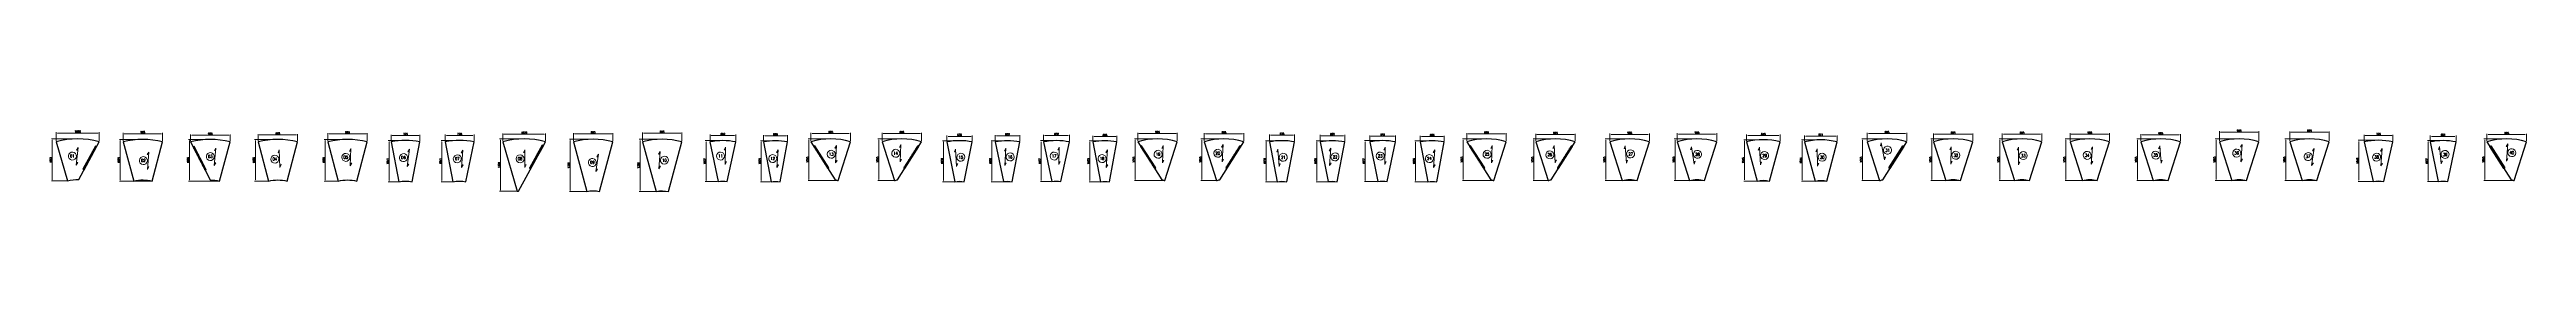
# Paper-space layout 'Layout1' of a CAD drawing. Header units: millimetres. Extents: x 17634 to 80020, y 31751 to 33322.
import ezdxf
from ezdxf.enums import TextEntityAlignment as Align

# ---------------------------------------------------------------- set-up
doc = ezdxf.new("R2010")
doc.units = ezdxf.units.MM
doc.header["$LTSCALE"] = 0.75
doc.layers.add('Grating', color=7, linetype='Continuous')
doc.layers.add('TOE PLATE', color=3, linetype='Continuous')
doc.layers.add('Grtg. Dim', color=7, linetype='Continuous', lineweight=15)
doc.layers.add('Mark no', color=7, linetype='Continuous', lineweight=15)
doc.styles.add('ROMAND', font='romand')
doc.styles.add('ROMANS', font='romans.shx', dxfattribs={"width": 0.8})
doc.dimstyles.new('grt dim', dxfattribs={"dimscale": 20, "dimtxt": 2.5, "dimasz": 1.5, "dimexe": 1, "dimexo": 0.75, "dimgap": 0.5, "dimtad": 1, "dimdec": 0, "dimlfac": -1, "dimzin": 0, "dimdsep": 46, "dimtxsty": 'ROMANS', "dimcen": 0, "dimclrd": 1, "dimclre": 1, "dimclrt": 3, "dimadec": 0, "dimazin": 0, "dimtfac": 1, "dimtdec": 0, "dimtix": 1, "dimtmove": 1, "dimatfit": 3, "dimfxl": 1, "dimtolj": 1, "dimtzin": 0, "dimlwd": -1, "dimlwe": -1, "dimarcsym": 0})

# ---------------------------------------------------------------- blocks, each defined once
blk = doc.blocks.new('MK')
at = {"layer": 'Mark no', "color": 4}
for p, q in [((-448, 295), (-644, 394)), ((-644, 394), (639, 394)), ((-448, 394), (-448, 295)), ((639, 394), (443, 493)), ((443, 493), (443, 394))]:
    blk.add_line(p, q, dxfattribs=at)
blk.add_circle((20, 46), 293, dxfattribs=at)
blk = doc.blocks.new('*D3')
at = {"layer": 'Defpoints', "color": 0}
for p in [(17801, 33231), (17801, 33006), (18887, 33006)]:
    blk.add_point(p, dxfattribs=at)
at = {"layer": 'Grtg. Dim', "color": 1}
for p, q in [((17801, 33021), (17801, 33251)), ((18887, 33021), (18887, 33251))]:
    blk.add_line(p, q, dxfattribs=at)
at = {"layer": 'Grtg. Dim', "color": 1, "linetype": 'ByBlock'}
blk.add_line((18857, 33231), (17831, 33231), dxfattribs=at)
at = {"layer": 'Grtg. Dim', "color": 1}
for points in [[(17831, 33236), (17831, 33226), (17801, 33231)], [(18857, 33236), (18857, 33226), (18887, 33231)]]:
    blk.add_solid(points, dxfattribs=at)
at = {"layer": 'Grtg. Dim', "color": 3, "insert": (18344, 33266), "char_height": 50, "attachment_point": 5, "style": 'ROMANS'}
blk.add_mtext('\\A1;1086', dxfattribs=at)
blk = doc.blocks.new('*D4')
at = {"layer": 'Defpoints', "color": 0}
for p in [(20481, 33214), (19486, 33006), (20481, 33006)]:
    blk.add_point(p, dxfattribs=at)
at = {"layer": 'Grtg. Dim', "color": 1}
for p, q in [((19486, 33021), (19486, 33234)), ((20481, 33021), (20481, 33234))]:
    blk.add_line(p, q, dxfattribs=at)
at = {"layer": 'Grtg. Dim', "color": 1, "linetype": 'ByBlock'}
blk.add_line((19516, 33214), (20451, 33214), dxfattribs=at)
at = {"layer": 'Grtg. Dim', "color": 1}
for points in [[(19516, 33219), (19516, 33209), (19486, 33214)], [(20451, 33219), (20451, 33209), (20481, 33214)]]:
    blk.add_solid(points, dxfattribs=at)
at = {"layer": 'Grtg. Dim', "color": 3, "insert": (19983, 33249), "char_height": 50, "attachment_point": 5, "style": 'ROMANS'}
blk.add_mtext('\\A1;995', dxfattribs=at)
blk = doc.blocks.new('*D5')
at = {"layer": 'Defpoints', "color": 0}
for p in [(22181, 33177), (21186, 33006), (22181, 33006)]:
    blk.add_point(p, dxfattribs=at)
at = {"layer": 'Grtg. Dim', "color": 1}
for p, q in [((21186, 33021), (21186, 33197)), ((22181, 33021), (22181, 33197))]:
    blk.add_line(p, q, dxfattribs=at)
at = {"layer": 'Grtg. Dim', "color": 1, "linetype": 'ByBlock'}
blk.add_line((21216, 33177), (22151, 33177), dxfattribs=at)
at = {"layer": 'Grtg. Dim', "color": 1}
for points in [[(21216, 33182), (21216, 33172), (21186, 33177)], [(22151, 33182), (22151, 33172), (22181, 33177)]]:
    blk.add_solid(points, dxfattribs=at)
at = {"layer": 'Grtg. Dim', "color": 3, "insert": (21684, 33212), "char_height": 50, "attachment_point": 5, "style": 'ROMANS'}
blk.add_mtext('\\A1;995', dxfattribs=at)
blk = doc.blocks.new('*D6')
at = {"layer": 'Defpoints', "color": 0}
for p in [(22887, 33181), (22887, 33006), (23882, 33006)]:
    blk.add_point(p, dxfattribs=at)
at = {"layer": 'Grtg. Dim', "color": 1}
for p, q in [((22887, 33021), (22887, 33201)), ((23882, 33021), (23882, 33201))]:
    blk.add_line(p, q, dxfattribs=at)
at = {"layer": 'Grtg. Dim', "color": 1, "linetype": 'ByBlock'}
blk.add_line((23852, 33181), (22917, 33181), dxfattribs=at)
at = {"layer": 'Grtg. Dim', "color": 1}
for points in [[(22917, 33186), (22917, 33176), (22887, 33181)], [(23852, 33186), (23852, 33176), (23882, 33181)]]:
    blk.add_solid(points, dxfattribs=at)
at = {"layer": 'Grtg. Dim', "color": 3, "insert": (23384, 33216), "char_height": 50, "attachment_point": 5, "style": 'ROMANS'}
blk.add_mtext('\\A1;995', dxfattribs=at)
blk = doc.blocks.new('*D7')
at = {"layer": 'Defpoints', "color": 0}
for p in [(25638, 33210), (24643, 33006), (25638, 33006)]:
    blk.add_point(p, dxfattribs=at)
at = {"layer": 'Grtg. Dim', "color": 1}
for p, q in [((24643, 33021), (24643, 33230)), ((25638, 33021), (25638, 33230))]:
    blk.add_line(p, q, dxfattribs=at)
at = {"layer": 'Grtg. Dim', "color": 1, "linetype": 'ByBlock'}
blk.add_line((24673, 33210), (25608, 33210), dxfattribs=at)
at = {"layer": 'Grtg. Dim', "color": 1}
for points in [[(24673, 33215), (24673, 33205), (24643, 33210)], [(25608, 33215), (25608, 33205), (25638, 33210)]]:
    blk.add_solid(points, dxfattribs=at)
at = {"layer": 'Grtg. Dim', "color": 3, "insert": (25140, 33245), "char_height": 50, "attachment_point": 5, "style": 'ROMANS'}
blk.add_mtext('\\A1;995', dxfattribs=at)
blk = doc.blocks.new('*D8')
at = {"layer": 'Defpoints', "color": 0}
for p in [(26962, 33168), (26237, 33006), (26962, 33006)]:
    blk.add_point(p, dxfattribs=at)
at = {"layer": 'Grtg. Dim', "color": 1}
for p, q in [((26237, 33021), (26237, 33188)), ((26962, 33021), (26962, 33188))]:
    blk.add_line(p, q, dxfattribs=at)
at = {"layer": 'Grtg. Dim', "color": 1, "linetype": 'ByBlock'}
blk.add_line((26267, 33168), (26932, 33168), dxfattribs=at)
at = {"layer": 'Grtg. Dim', "color": 1}
for points in [[(26267, 33173), (26267, 33163), (26237, 33168)], [(26932, 33173), (26932, 33163), (26962, 33168)]]:
    blk.add_solid(points, dxfattribs=at)
at = {"layer": 'Grtg. Dim', "color": 3, "insert": (26599, 33203), "char_height": 50, "attachment_point": 5, "style": 'ROMANS'}
blk.add_mtext('\\A1;725', dxfattribs=at)
blk = doc.blocks.new('*D9')
at = {"layer": 'Defpoints', "color": 0}
for p in [(28325, 33171), (27602, 33006), (28325, 33006)]:
    blk.add_point(p, dxfattribs=at)
at = {"layer": 'Grtg. Dim', "color": 1}
for p, q in [((27602, 33021), (27602, 33191)), ((28325, 33021), (28325, 33191))]:
    blk.add_line(p, q, dxfattribs=at)
at = {"layer": 'Grtg. Dim', "color": 1, "linetype": 'ByBlock'}
blk.add_line((27632, 33171), (28295, 33171), dxfattribs=at)
at = {"layer": 'Grtg. Dim', "color": 1}
for points in [[(27632, 33176), (27632, 33166), (27602, 33171)], [(28295, 33176), (28295, 33166), (28325, 33171)]]:
    blk.add_solid(points, dxfattribs=at)
at = {"layer": 'Grtg. Dim', "color": 3, "insert": (27963, 33206), "char_height": 50, "attachment_point": 5, "style": 'ROMANS'}
blk.add_mtext('\\A1;723', dxfattribs=at)
blk = doc.blocks.new('*D10')
at = {"layer": 'Defpoints', "color": 0}
for p in [(29049, 33200), (29049, 33006), (30126, 33006)]:
    blk.add_point(p, dxfattribs=at)
at = {"layer": 'Grtg. Dim', "color": 1}
for p, q in [((29049, 33021), (29049, 33220)), ((30126, 33021), (30126, 33220))]:
    blk.add_line(p, q, dxfattribs=at)
at = {"layer": 'Grtg. Dim', "color": 1, "linetype": 'ByBlock'}
blk.add_line((30096, 33200), (29079, 33200), dxfattribs=at)
at = {"layer": 'Grtg. Dim', "color": 1}
for points in [[(29079, 33205), (29079, 33195), (29049, 33200)], [(30096, 33205), (30096, 33195), (30126, 33200)]]:
    blk.add_solid(points, dxfattribs=at)
at = {"layer": 'Grtg. Dim', "color": 3, "insert": (29587, 33235), "char_height": 50, "attachment_point": 5, "style": 'ROMANS'}
blk.add_mtext('\\A1;1076', dxfattribs=at)
blk = doc.blocks.new('*D11')
at = {"layer": 'Defpoints', "color": 0}
for p in [(31823, 33208), (30828, 33006), (31823, 33006)]:
    blk.add_point(p, dxfattribs=at)
at = {"layer": 'Grtg. Dim', "color": 1}
for p, q in [((30828, 33021), (30828, 33228)), ((31823, 33021), (31823, 33228))]:
    blk.add_line(p, q, dxfattribs=at)
at = {"layer": 'Grtg. Dim', "color": 1, "linetype": 'ByBlock'}
blk.add_line((30858, 33208), (31793, 33208), dxfattribs=at)
at = {"layer": 'Grtg. Dim', "color": 1}
for points in [[(30858, 33213), (30858, 33203), (30828, 33208)], [(31793, 33213), (31793, 33203), (31823, 33208)]]:
    blk.add_solid(points, dxfattribs=at)
at = {"layer": 'Grtg. Dim', "color": 3, "insert": (31326, 33243), "char_height": 50, "attachment_point": 5, "style": 'ROMANS'}
blk.add_mtext('\\A1;995', dxfattribs=at)
blk = doc.blocks.new('*D12')
at = {"layer": 'Defpoints', "color": 0}
for p in [(33561, 33223), (32566, 33006), (33561, 33006)]:
    blk.add_point(p, dxfattribs=at)
at = {"layer": 'Grtg. Dim', "color": 1}
for p, q in [((32566, 33021), (32566, 33243)), ((33561, 33021), (33561, 33243))]:
    blk.add_line(p, q, dxfattribs=at)
at = {"layer": 'Grtg. Dim', "color": 1, "linetype": 'ByBlock'}
blk.add_line((32596, 33223), (33531, 33223), dxfattribs=at)
at = {"layer": 'Grtg. Dim', "color": 1}
for points in [[(32596, 33228), (32596, 33218), (32566, 33223)], [(33531, 33228), (33531, 33218), (33561, 33223)]]:
    blk.add_solid(points, dxfattribs=at)
at = {"layer": 'Grtg. Dim', "color": 3, "insert": (33063, 33258), "char_height": 50, "attachment_point": 5, "style": 'ROMANS'}
blk.add_mtext('\\A1;995', dxfattribs=at)
blk = doc.blocks.new('*D13')
at = {"layer": 'Defpoints', "color": 0}
for p in [(34920, 33171), (34269, 33006), (34920, 33006)]:
    blk.add_point(p, dxfattribs=at)
at = {"layer": 'Grtg. Dim', "color": 1}
for p, q in [((34269, 33021), (34269, 33191)), ((34920, 33021), (34920, 33191))]:
    blk.add_line(p, q, dxfattribs=at)
at = {"layer": 'Grtg. Dim', "color": 1, "linetype": 'ByBlock'}
blk.add_line((34299, 33171), (34890, 33171), dxfattribs=at)
at = {"layer": 'Grtg. Dim', "color": 1}
for points in [[(34299, 33176), (34299, 33166), (34269, 33171)], [(34890, 33176), (34890, 33166), (34920, 33171)]]:
    blk.add_solid(points, dxfattribs=at)
at = {"layer": 'Grtg. Dim', "color": 3, "insert": (34595, 33206), "char_height": 50, "attachment_point": 5, "style": 'ROMANS'}
blk.add_mtext('\\A1;652', dxfattribs=at)
blk = doc.blocks.new('*D14')
at = {"layer": 'Defpoints', "color": 0}
for p in [(36223, 33160), (35618, 33006), (36223, 33006)]:
    blk.add_point(p, dxfattribs=at)
at = {"layer": 'Grtg. Dim', "color": 1}
for p, q in [((35618, 33021), (35618, 33180)), ((36223, 33021), (36223, 33180))]:
    blk.add_line(p, q, dxfattribs=at)
at = {"layer": 'Grtg. Dim', "color": 1, "linetype": 'ByBlock'}
blk.add_line((35648, 33160), (36193, 33160), dxfattribs=at)
at = {"layer": 'Grtg. Dim', "color": 1}
for points in [[(35648, 33165), (35648, 33155), (35618, 33160)], [(36193, 33165), (36193, 33155), (36223, 33160)]]:
    blk.add_solid(points, dxfattribs=at)
at = {"layer": 'Grtg. Dim', "color": 3, "insert": (35920, 33195), "char_height": 50, "attachment_point": 5, "style": 'ROMANS'}
blk.add_mtext('\\A1;605', dxfattribs=at)
blk = doc.blocks.new('*D15')
at = {"layer": 'Defpoints', "color": 0}
for p in [(37807, 33216), (36812, 33006), (37807, 33006)]:
    blk.add_point(p, dxfattribs=at)
at = {"layer": 'Grtg. Dim', "color": 1}
for p, q in [((36812, 33021), (36812, 33236)), ((37807, 33021), (37807, 33236))]:
    blk.add_line(p, q, dxfattribs=at)
at = {"layer": 'Grtg. Dim', "color": 1, "linetype": 'ByBlock'}
blk.add_line((36842, 33216), (37777, 33216), dxfattribs=at)
at = {"layer": 'Grtg. Dim', "color": 1}
for points in [[(36842, 33221), (36842, 33211), (36812, 33216)], [(37777, 33221), (37777, 33211), (37807, 33216)]]:
    blk.add_solid(points, dxfattribs=at)
at = {"layer": 'Grtg. Dim', "color": 3, "insert": (37310, 33251), "char_height": 50, "attachment_point": 5, "style": 'ROMANS'}
blk.add_mtext('\\A1;995', dxfattribs=at)
blk = doc.blocks.new('*D16')
at = {"layer": 'Defpoints', "color": 0}
for p in [(38604, 33215), (38604, 33006), (39599, 33006)]:
    blk.add_point(p, dxfattribs=at)
at = {"layer": 'Grtg. Dim', "color": 1}
for p, q in [((38604, 33021), (38604, 33235)), ((39599, 33021), (39599, 33235))]:
    blk.add_line(p, q, dxfattribs=at)
at = {"layer": 'Grtg. Dim', "color": 1, "linetype": 'ByBlock'}
blk.add_line((39569, 33215), (38634, 33215), dxfattribs=at)
at = {"layer": 'Grtg. Dim', "color": 1}
for points in [[(38634, 33220), (38634, 33210), (38604, 33215)], [(39569, 33220), (39569, 33210), (39599, 33215)]]:
    blk.add_solid(points, dxfattribs=at)
at = {"layer": 'Grtg. Dim', "color": 3, "insert": (39102, 33250), "char_height": 50, "attachment_point": 5, "style": 'ROMANS'}
blk.add_mtext('\\A1;995', dxfattribs=at)
blk = doc.blocks.new('*D17')
at = {"layer": 'Defpoints', "color": 0}
for p in [(40238, 33147), (40238, 33006), (40873, 33006)]:
    blk.add_point(p, dxfattribs=at)
at = {"layer": 'Grtg. Dim', "color": 1}
for p, q in [((40238, 33021), (40238, 33167)), ((40873, 33021), (40873, 33167))]:
    blk.add_line(p, q, dxfattribs=at)
at = {"layer": 'Grtg. Dim', "color": 1, "linetype": 'ByBlock'}
blk.add_line((40843, 33147), (40268, 33147), dxfattribs=at)
at = {"layer": 'Grtg. Dim', "color": 1}
for points in [[(40268, 33152), (40268, 33142), (40238, 33147)], [(40843, 33152), (40843, 33142), (40873, 33147)]]:
    blk.add_solid(points, dxfattribs=at)
at = {"layer": 'Grtg. Dim', "color": 3, "insert": (40556, 33182), "char_height": 50, "attachment_point": 5, "style": 'ROMANS'}
blk.add_mtext('\\A1;635', dxfattribs=at)
blk = doc.blocks.new('*D18')
at = {"layer": 'Defpoints', "color": 0}
for p in [(42074, 33160), (41452, 33006), (42074, 33006)]:
    blk.add_point(p, dxfattribs=at)
at = {"layer": 'Grtg. Dim', "color": 1}
for p, q in [((41452, 33021), (41452, 33180)), ((42074, 33021), (42074, 33180))]:
    blk.add_line(p, q, dxfattribs=at)
at = {"layer": 'Grtg. Dim', "color": 1, "linetype": 'ByBlock'}
blk.add_line((41482, 33160), (42044, 33160), dxfattribs=at)
at = {"layer": 'Grtg. Dim', "color": 1}
for points in [[(41482, 33165), (41482, 33155), (41452, 33160)], [(42044, 33165), (42044, 33155), (42074, 33160)]]:
    blk.add_solid(points, dxfattribs=at)
at = {"layer": 'Grtg. Dim', "color": 3, "insert": (41763, 33195), "char_height": 50, "attachment_point": 5, "style": 'ROMANS'}
blk.add_mtext('\\A1;622', dxfattribs=at)
blk = doc.blocks.new('*D19')
at = {"layer": 'Defpoints', "color": 0}
for p in [(43324, 33168), (42672, 33006), (43324, 33006)]:
    blk.add_point(p, dxfattribs=at)
at = {"layer": 'Grtg. Dim', "color": 1}
for p, q in [((42672, 33021), (42672, 33188)), ((43324, 33021), (43324, 33188))]:
    blk.add_line(p, q, dxfattribs=at)
at = {"layer": 'Grtg. Dim', "color": 1, "linetype": 'ByBlock'}
blk.add_line((42702, 33168), (43294, 33168), dxfattribs=at)
at = {"layer": 'Grtg. Dim', "color": 1}
for points in [[(42702, 33173), (42702, 33163), (42672, 33168)], [(43294, 33173), (43294, 33163), (43324, 33168)]]:
    blk.add_solid(points, dxfattribs=at)
at = {"layer": 'Grtg. Dim', "color": 3, "insert": (42998, 33203), "char_height": 50, "attachment_point": 5, "style": 'ROMANS'}
blk.add_mtext('\\A1;652', dxfattribs=at)
blk = doc.blocks.new('*D20')
at = {"layer": 'Defpoints', "color": 0}
for p in [(43915, 33142), (43915, 33006), (44520, 33006)]:
    blk.add_point(p, dxfattribs=at)
at = {"layer": 'Grtg. Dim', "color": 1}
for p, q in [((43915, 33021), (43915, 33162)), ((44520, 33021), (44520, 33162))]:
    blk.add_line(p, q, dxfattribs=at)
at = {"layer": 'Grtg. Dim', "color": 1, "linetype": 'ByBlock'}
blk.add_line((44490, 33142), (43945, 33142), dxfattribs=at)
at = {"layer": 'Grtg. Dim', "color": 1}
for points in [[(43945, 33147), (43945, 33137), (43915, 33142)], [(44490, 33147), (44490, 33137), (44520, 33142)]]:
    blk.add_solid(points, dxfattribs=at)
at = {"layer": 'Grtg. Dim', "color": 3, "insert": (44217, 33177), "char_height": 50, "attachment_point": 5, "style": 'ROMANS'}
blk.add_mtext('\\A1;605', dxfattribs=at)
blk = doc.blocks.new('*D21')
at = {"layer": 'Defpoints', "color": 0}
for p in [(46039, 33218), (45044, 33006), (46039, 33006)]:
    blk.add_point(p, dxfattribs=at)
at = {"layer": 'Grtg. Dim', "color": 1}
for p, q in [((45044, 33021), (45044, 33238)), ((46039, 33021), (46039, 33238))]:
    blk.add_line(p, q, dxfattribs=at)
at = {"layer": 'Grtg. Dim', "color": 1, "linetype": 'ByBlock'}
blk.add_line((45074, 33218), (46009, 33218), dxfattribs=at)
at = {"layer": 'Grtg. Dim', "color": 1}
for points in [[(45074, 33223), (45074, 33213), (45044, 33218)], [(46009, 33223), (46009, 33213), (46039, 33218)]]:
    blk.add_solid(points, dxfattribs=at)
at = {"layer": 'Grtg. Dim', "color": 3, "insert": (45542, 33253), "char_height": 50, "attachment_point": 5, "style": 'ROMANS'}
blk.add_mtext('\\A1;995', dxfattribs=at)
blk = doc.blocks.new('*D22')
at = {"layer": 'Defpoints', "color": 0}
for p in [(47712, 33210), (46717, 33006), (47712, 33006)]:
    blk.add_point(p, dxfattribs=at)
at = {"layer": 'Grtg. Dim', "color": 1}
for p, q in [((46717, 33021), (46717, 33230)), ((47712, 33021), (47712, 33230))]:
    blk.add_line(p, q, dxfattribs=at)
at = {"layer": 'Grtg. Dim', "color": 1, "linetype": 'ByBlock'}
blk.add_line((46747, 33210), (47682, 33210), dxfattribs=at)
at = {"layer": 'Grtg. Dim', "color": 1}
for points in [[(46747, 33215), (46747, 33205), (46717, 33210)], [(47682, 33215), (47682, 33205), (47712, 33210)]]:
    blk.add_solid(points, dxfattribs=at)
at = {"layer": 'Grtg. Dim', "color": 3, "insert": (47215, 33245), "char_height": 50, "attachment_point": 5, "style": 'ROMANS'}
blk.add_mtext('\\A1;995', dxfattribs=at)
blk = doc.blocks.new('*D23')
at = {"layer": 'Defpoints', "color": 0}
for p in [(48993, 33173), (48358, 33006), (48993, 33006)]:
    blk.add_point(p, dxfattribs=at)
at = {"layer": 'Grtg. Dim', "color": 1}
for p, q in [((48358, 33021), (48358, 33193)), ((48993, 33021), (48993, 33193))]:
    blk.add_line(p, q, dxfattribs=at)
at = {"layer": 'Grtg. Dim', "color": 1, "linetype": 'ByBlock'}
blk.add_line((48388, 33173), (48963, 33173), dxfattribs=at)
at = {"layer": 'Grtg. Dim', "color": 1}
for points in [[(48388, 33178), (48388, 33168), (48358, 33173)], [(48963, 33178), (48963, 33168), (48993, 33173)]]:
    blk.add_solid(points, dxfattribs=at)
at = {"layer": 'Grtg. Dim', "color": 3, "insert": (48676, 33208), "char_height": 50, "attachment_point": 5, "style": 'ROMANS'}
blk.add_mtext('\\A1;635', dxfattribs=at)
blk = doc.blocks.new('*D24')
at = {"layer": 'Defpoints', "color": 0}
for p in [(50257, 33163), (49635, 33006), (50257, 33006)]:
    blk.add_point(p, dxfattribs=at)
at = {"layer": 'Grtg. Dim', "color": 1}
for p, q in [((49635, 33021), (49635, 33183)), ((50257, 33021), (50257, 33183))]:
    blk.add_line(p, q, dxfattribs=at)
at = {"layer": 'Grtg. Dim', "color": 1, "linetype": 'ByBlock'}
blk.add_line((49665, 33163), (50227, 33163), dxfattribs=at)
at = {"layer": 'Grtg. Dim', "color": 1}
for points in [[(49665, 33168), (49665, 33158), (49635, 33163)], [(50227, 33168), (50227, 33158), (50257, 33163)]]:
    blk.add_solid(points, dxfattribs=at)
at = {"layer": 'Grtg. Dim', "color": 3, "insert": (49946, 33198), "char_height": 50, "attachment_point": 5, "style": 'ROMANS'}
blk.add_mtext('\\A1;622', dxfattribs=at)
blk = doc.blocks.new('*D25')
at = {"layer": 'Defpoints', "color": 0}
for p in [(50886, 33150), (50886, 33006), (51537, 33006)]:
    blk.add_point(p, dxfattribs=at)
at = {"layer": 'Grtg. Dim', "color": 1}
for p, q in [((50886, 33021), (50886, 33170)), ((51537, 33021), (51537, 33170))]:
    blk.add_line(p, q, dxfattribs=at)
at = {"layer": 'Grtg. Dim', "color": 1, "linetype": 'ByBlock'}
blk.add_line((51507, 33150), (50916, 33150), dxfattribs=at)
at = {"layer": 'Grtg. Dim', "color": 1}
for points in [[(50916, 33155), (50916, 33145), (50886, 33150)], [(51507, 33155), (51507, 33145), (51537, 33150)]]:
    blk.add_solid(points, dxfattribs=at)
at = {"layer": 'Grtg. Dim', "color": 3, "insert": (51212, 33185), "char_height": 50, "attachment_point": 5, "style": 'ROMANS'}
blk.add_mtext('\\A1;652', dxfattribs=at)
blk = doc.blocks.new('*D26')
at = {"layer": 'Defpoints', "color": 0}
for p in [(52158, 33144), (52158, 33006), (52763, 33006)]:
    blk.add_point(p, dxfattribs=at)
at = {"layer": 'Grtg. Dim', "color": 1}
for p, q in [((52158, 33021), (52158, 33164)), ((52763, 33021), (52763, 33164))]:
    blk.add_line(p, q, dxfattribs=at)
at = {"layer": 'Grtg. Dim', "color": 1, "linetype": 'ByBlock'}
blk.add_line((52733, 33144), (52188, 33144), dxfattribs=at)
at = {"layer": 'Grtg. Dim', "color": 1}
for points in [[(52188, 33149), (52188, 33139), (52158, 33144)], [(52733, 33149), (52733, 33139), (52763, 33144)]]:
    blk.add_solid(points, dxfattribs=at)
at = {"layer": 'Grtg. Dim', "color": 3, "insert": (52460, 33179), "char_height": 50, "attachment_point": 5, "style": 'ROMANS'}
blk.add_mtext('\\A1;605', dxfattribs=at)
blk = doc.blocks.new('*D27')
at = {"layer": 'Defpoints', "color": 0}
for p in [(53330, 33207), (53330, 33006), (54325, 33006)]:
    blk.add_point(p, dxfattribs=at)
at = {"layer": 'Grtg. Dim', "color": 1}
for p, q in [((53330, 33021), (53330, 33227)), ((54325, 33021), (54325, 33227))]:
    blk.add_line(p, q, dxfattribs=at)
at = {"layer": 'Grtg. Dim', "color": 1, "linetype": 'ByBlock'}
blk.add_line((54295, 33207), (53360, 33207), dxfattribs=at)
at = {"layer": 'Grtg. Dim', "color": 1}
for points in [[(53360, 33212), (53360, 33202), (53330, 33207)], [(54295, 33212), (54295, 33202), (54325, 33207)]]:
    blk.add_solid(points, dxfattribs=at)
at = {"layer": 'Grtg. Dim', "color": 3, "insert": (53828, 33242), "char_height": 50, "attachment_point": 5, "style": 'ROMANS'}
blk.add_mtext('\\A1;995', dxfattribs=at)
blk = doc.blocks.new('*D28')
at = {"layer": 'Defpoints', "color": 0}
for p in [(56063, 33192), (55068, 33006), (56063, 33006)]:
    blk.add_point(p, dxfattribs=at)
at = {"layer": 'Grtg. Dim', "color": 1}
for p, q in [((55068, 33021), (55068, 33212)), ((56063, 33021), (56063, 33212))]:
    blk.add_line(p, q, dxfattribs=at)
at = {"layer": 'Grtg. Dim', "color": 1, "linetype": 'ByBlock'}
blk.add_line((55098, 33192), (56033, 33192), dxfattribs=at)
at = {"layer": 'Grtg. Dim', "color": 1}
for points in [[(55098, 33197), (55098, 33187), (55068, 33192)], [(56033, 33197), (56033, 33187), (56063, 33192)]]:
    blk.add_solid(points, dxfattribs=at)
at = {"layer": 'Grtg. Dim', "color": 3, "insert": (55565, 33227), "char_height": 50, "attachment_point": 5, "style": 'ROMANS'}
blk.add_mtext('\\A1;995', dxfattribs=at)
blk = doc.blocks.new('*D29')
at = {"layer": 'Defpoints', "color": 0}
for p in [(56936, 33197), (56936, 33006), (57931, 33006)]:
    blk.add_point(p, dxfattribs=at)
at = {"layer": 'Grtg. Dim', "color": 1}
for p, q in [((56936, 33021), (56936, 33217)), ((57931, 33021), (57931, 33217))]:
    blk.add_line(p, q, dxfattribs=at)
at = {"layer": 'Grtg. Dim', "color": 1, "linetype": 'ByBlock'}
blk.add_line((57901, 33197), (56966, 33197), dxfattribs=at)
at = {"layer": 'Grtg. Dim', "color": 1}
for points in [[(56966, 33202), (56966, 33192), (56936, 33197)], [(57901, 33202), (57901, 33192), (57931, 33197)]]:
    blk.add_solid(points, dxfattribs=at)
at = {"layer": 'Grtg. Dim', "color": 3, "insert": (57433, 33232), "char_height": 50, "attachment_point": 5, "style": 'ROMANS'}
blk.add_mtext('\\A1;995', dxfattribs=at)
blk = doc.blocks.new('*D30')
at = {"layer": 'Defpoints', "color": 0}
for p in [(59626, 33205), (58631, 33006), (59626, 33006)]:
    blk.add_point(p, dxfattribs=at)
at = {"layer": 'Grtg. Dim', "color": 1}
for p, q in [((58631, 33021), (58631, 33225)), ((59626, 33021), (59626, 33225))]:
    blk.add_line(p, q, dxfattribs=at)
at = {"layer": 'Grtg. Dim', "color": 1, "linetype": 'ByBlock'}
blk.add_line((58661, 33205), (59596, 33205), dxfattribs=at)
at = {"layer": 'Grtg. Dim', "color": 1}
for points in [[(58661, 33210), (58661, 33200), (58631, 33205)], [(59596, 33210), (59596, 33200), (59626, 33205)]]:
    blk.add_solid(points, dxfattribs=at)
at = {"layer": 'Grtg. Dim', "color": 3, "insert": (59128, 33240), "char_height": 50, "attachment_point": 5, "style": 'ROMANS'}
blk.add_mtext('\\A1;995', dxfattribs=at)
blk = doc.blocks.new('*D31')
at = {"layer": 'Defpoints', "color": 0}
for p in [(60377, 33171), (60377, 33006), (61222, 33006)]:
    blk.add_point(p, dxfattribs=at)
at = {"layer": 'Grtg. Dim', "color": 1}
for p, q in [((60377, 33021), (60377, 33191)), ((61222, 33021), (61222, 33191))]:
    blk.add_line(p, q, dxfattribs=at)
at = {"layer": 'Grtg. Dim', "color": 1, "linetype": 'ByBlock'}
blk.add_line((61192, 33171), (60407, 33171), dxfattribs=at)
at = {"layer": 'Grtg. Dim', "color": 1}
for points in [[(60407, 33176), (60407, 33166), (60377, 33171)], [(61192, 33176), (61192, 33166), (61222, 33171)]]:
    blk.add_solid(points, dxfattribs=at)
at = {"layer": 'Grtg. Dim', "color": 3, "insert": (60799, 33206), "char_height": 50, "attachment_point": 5, "style": 'ROMANS'}
blk.add_mtext('\\A1;845', dxfattribs=at)
blk = doc.blocks.new('*D32')
at = {"layer": 'Defpoints', "color": 0}
for p in [(61837, 33150), (61837, 33006), (62658, 33006)]:
    blk.add_point(p, dxfattribs=at)
at = {"layer": 'Grtg. Dim', "color": 1}
for p, q in [((61837, 33021), (61837, 33170)), ((62658, 33021), (62658, 33170))]:
    blk.add_line(p, q, dxfattribs=at)
at = {"layer": 'Grtg. Dim', "color": 1, "linetype": 'ByBlock'}
blk.add_line((62628, 33150), (61867, 33150), dxfattribs=at)
at = {"layer": 'Grtg. Dim', "color": 1}
for points in [[(61867, 33155), (61867, 33145), (61837, 33150)], [(62628, 33155), (62628, 33145), (62658, 33150)]]:
    blk.add_solid(points, dxfattribs=at)
at = {"layer": 'Grtg. Dim', "color": 3, "insert": (62247, 33185), "char_height": 50, "attachment_point": 5, "style": 'ROMANS'}
blk.add_mtext('\\A1;821', dxfattribs=at)
blk = doc.blocks.new('*D33')
at = {"layer": 'Defpoints', "color": 0}
for p in [(64413, 33215), (63418, 33006), (64413, 33006)]:
    blk.add_point(p, dxfattribs=at)
at = {"layer": 'Grtg. Dim', "color": 1}
for p, q in [((63418, 33021), (63418, 33235)), ((64413, 33021), (64413, 33235))]:
    blk.add_line(p, q, dxfattribs=at)
at = {"layer": 'Grtg. Dim', "color": 1, "linetype": 'ByBlock'}
blk.add_line((63448, 33215), (64383, 33215), dxfattribs=at)
at = {"layer": 'Grtg. Dim', "color": 1}
for points in [[(63448, 33220), (63448, 33210), (63418, 33215)], [(64383, 33220), (64383, 33210), (64413, 33215)]]:
    blk.add_solid(points, dxfattribs=at)
at = {"layer": 'Grtg. Dim', "color": 3, "insert": (63915, 33250), "char_height": 50, "attachment_point": 5, "style": 'ROMANS'}
blk.add_mtext('\\A1;995', dxfattribs=at)
blk = doc.blocks.new('*D34')
at = {"layer": 'Defpoints', "color": 0}
for p in [(66077, 33200), (65082, 33006), (66077, 33006)]:
    blk.add_point(p, dxfattribs=at)
at = {"layer": 'Grtg. Dim', "color": 1}
for p, q in [((65082, 33021), (65082, 33220)), ((66077, 33021), (66077, 33220))]:
    blk.add_line(p, q, dxfattribs=at)
at = {"layer": 'Grtg. Dim', "color": 1, "linetype": 'ByBlock'}
blk.add_line((65112, 33200), (66047, 33200), dxfattribs=at)
at = {"layer": 'Grtg. Dim', "color": 1}
for points in [[(65112, 33205), (65112, 33195), (65082, 33200)], [(66047, 33205), (66047, 33195), (66077, 33200)]]:
    blk.add_solid(points, dxfattribs=at)
at = {"layer": 'Grtg. Dim', "color": 3, "insert": (65580, 33235), "char_height": 50, "attachment_point": 5, "style": 'ROMANS'}
blk.add_mtext('\\A1;995', dxfattribs=at)
blk = doc.blocks.new('*D35')
at = {"layer": 'Defpoints', "color": 0}
for p in [(66818, 33199), (66818, 33006), (67813, 33006)]:
    blk.add_point(p, dxfattribs=at)
at = {"layer": 'Grtg. Dim', "color": 1}
for p, q in [((66818, 33021), (66818, 33219)), ((67813, 33021), (67813, 33219))]:
    blk.add_line(p, q, dxfattribs=at)
at = {"layer": 'Grtg. Dim', "color": 1, "linetype": 'ByBlock'}
blk.add_line((67783, 33199), (66848, 33199), dxfattribs=at)
at = {"layer": 'Grtg. Dim', "color": 1}
for points in [[(66848, 33204), (66848, 33194), (66818, 33199)], [(67783, 33204), (67783, 33194), (67813, 33199)]]:
    blk.add_solid(points, dxfattribs=at)
at = {"layer": 'Grtg. Dim', "color": 3, "insert": (67316, 33234), "char_height": 50, "attachment_point": 5, "style": 'ROMANS'}
blk.add_mtext('\\A1;995', dxfattribs=at)
blk = doc.blocks.new('*D36')
at = {"layer": 'Defpoints', "color": 0}
for p in [(69520, 33204), (68525, 33006), (69520, 33006)]:
    blk.add_point(p, dxfattribs=at)
at = {"layer": 'Grtg. Dim', "color": 1}
for p, q in [((68525, 33021), (68525, 33224)), ((69520, 33021), (69520, 33224))]:
    blk.add_line(p, q, dxfattribs=at)
at = {"layer": 'Grtg. Dim', "color": 1, "linetype": 'ByBlock'}
blk.add_line((68555, 33204), (69490, 33204), dxfattribs=at)
at = {"layer": 'Grtg. Dim', "color": 1}
for points in [[(68555, 33209), (68555, 33199), (68525, 33204)], [(69490, 33209), (69490, 33199), (69520, 33204)]]:
    blk.add_solid(points, dxfattribs=at)
at = {"layer": 'Grtg. Dim', "color": 3, "insert": (69022, 33239), "char_height": 50, "attachment_point": 5, "style": 'ROMANS'}
blk.add_mtext('\\A1;995', dxfattribs=at)
blk = doc.blocks.new('*D37')
at = {"layer": 'Defpoints', "color": 0}
for p in [(71306, 33186), (70311, 33006), (71306, 33006)]:
    blk.add_point(p, dxfattribs=at)
at = {"layer": 'Grtg. Dim', "color": 1}
for p, q in [((70311, 33021), (70311, 33206)), ((71306, 33021), (71306, 33206))]:
    blk.add_line(p, q, dxfattribs=at)
at = {"layer": 'Grtg. Dim', "color": 1, "linetype": 'ByBlock'}
blk.add_line((70341, 33186), (71276, 33186), dxfattribs=at)
at = {"layer": 'Grtg. Dim', "color": 1}
for points in [[(70341, 33191), (70341, 33181), (70311, 33186)], [(71276, 33191), (71276, 33181), (71306, 33186)]]:
    blk.add_solid(points, dxfattribs=at)
at = {"layer": 'Grtg. Dim', "color": 3, "insert": (70808, 33221), "char_height": 50, "attachment_point": 5, "style": 'ROMANS'}
blk.add_mtext('\\A1;995', dxfattribs=at)
blk = doc.blocks.new('*D38')
at = {"layer": 'Defpoints', "color": 0}
for p in [(73281, 33254), (72286, 33006), (73281, 33006)]:
    blk.add_point(p, dxfattribs=at)
at = {"layer": 'Grtg. Dim', "color": 1}
for p, q in [((72286, 33021), (72286, 33274)), ((73281, 33021), (73281, 33274))]:
    blk.add_line(p, q, dxfattribs=at)
at = {"layer": 'Grtg. Dim', "color": 1, "linetype": 'ByBlock'}
blk.add_line((72316, 33254), (73251, 33254), dxfattribs=at)
at = {"layer": 'Grtg. Dim', "color": 1}
for points in [[(72316, 33259), (72316, 33249), (72286, 33254)], [(73251, 33259), (73251, 33249), (73281, 33254)]]:
    blk.add_solid(points, dxfattribs=at)
at = {"layer": 'Grtg. Dim', "color": 3, "insert": (72783, 33289), "char_height": 50, "attachment_point": 5, "style": 'ROMANS'}
blk.add_mtext('\\A1;995', dxfattribs=at)
blk = doc.blocks.new('*D39')
at = {"layer": 'Defpoints', "color": 0}
for p in [(74058, 33250), (74058, 33006), (75053, 33006)]:
    blk.add_point(p, dxfattribs=at)
at = {"layer": 'Grtg. Dim', "color": 1}
for p, q in [((74058, 33021), (74058, 33270)), ((75053, 33021), (75053, 33270))]:
    blk.add_line(p, q, dxfattribs=at)
at = {"layer": 'Grtg. Dim', "color": 1, "linetype": 'ByBlock'}
blk.add_line((75023, 33250), (74088, 33250), dxfattribs=at)
at = {"layer": 'Grtg. Dim', "color": 1}
for points in [[(74088, 33255), (74088, 33245), (74058, 33250)], [(75023, 33255), (75023, 33245), (75053, 33250)]]:
    blk.add_solid(points, dxfattribs=at)
at = {"layer": 'Grtg. Dim', "color": 3, "insert": (74555, 33285), "char_height": 50, "attachment_point": 5, "style": 'ROMANS'}
blk.add_mtext('\\A1;995', dxfattribs=at)
blk = doc.blocks.new('*D40')
at = {"layer": 'Defpoints', "color": 0}
for p in [(75931, 33169), (75931, 33006), (76656, 33006)]:
    blk.add_point(p, dxfattribs=at)
at = {"layer": 'Grtg. Dim', "color": 1}
for p, q in [((75931, 33021), (75931, 33189)), ((76656, 33021), (76656, 33189))]:
    blk.add_line(p, q, dxfattribs=at)
at = {"layer": 'Grtg. Dim', "color": 1, "linetype": 'ByBlock'}
blk.add_line((76626, 33169), (75961, 33169), dxfattribs=at)
at = {"layer": 'Grtg. Dim', "color": 1}
for points in [[(75961, 33174), (75961, 33164), (75931, 33169)], [(76626, 33174), (76626, 33164), (76656, 33169)]]:
    blk.add_solid(points, dxfattribs=at)
at = {"layer": 'Grtg. Dim', "color": 3, "insert": (76294, 33204), "char_height": 50, "attachment_point": 5, "style": 'ROMANS'}
blk.add_mtext('\\A1;725', dxfattribs=at)
blk = doc.blocks.new('*D41')
at = {"layer": 'Defpoints', "color": 0}
for p in [(78247, 33147), (77596, 33006), (78247, 33006)]:
    blk.add_point(p, dxfattribs=at)
at = {"layer": 'Grtg. Dim', "color": 1}
for p, q in [((77596, 33021), (77596, 33167)), ((78247, 33021), (78247, 33167))]:
    blk.add_line(p, q, dxfattribs=at)
at = {"layer": 'Grtg. Dim', "color": 1, "linetype": 'ByBlock'}
blk.add_line((77626, 33147), (78217, 33147), dxfattribs=at)
at = {"layer": 'Grtg. Dim', "color": 1}
for points in [[(77626, 33152), (77626, 33142), (77596, 33147)], [(78217, 33152), (78217, 33142), (78247, 33147)]]:
    blk.add_solid(points, dxfattribs=at)
at = {"layer": 'Grtg. Dim', "color": 3, "insert": (77922, 33182), "char_height": 50, "attachment_point": 5, "style": 'ROMANS'}
blk.add_mtext('\\A1;651', dxfattribs=at)
blk = doc.blocks.new('*D42')
at = {"layer": 'Defpoints', "color": 0}
for p in [(80020, 33190), (79025, 33006), (80020, 33006)]:
    blk.add_point(p, dxfattribs=at)
at = {"layer": 'Grtg. Dim', "color": 1}
for p, q in [((79025, 33021), (79025, 33210)), ((80020, 33021), (80020, 33210))]:
    blk.add_line(p, q, dxfattribs=at)
at = {"layer": 'Grtg. Dim', "color": 1, "linetype": 'ByBlock'}
blk.add_line((79055, 33190), (79990, 33190), dxfattribs=at)
at = {"layer": 'Grtg. Dim', "color": 1}
for points in [[(79055, 33195), (79055, 33185), (79025, 33190)], [(79990, 33195), (79990, 33185), (80020, 33190)]]:
    blk.add_solid(points, dxfattribs=at)
at = {"layer": 'Grtg. Dim', "color": 3, "insert": (79523, 33225), "char_height": 50, "attachment_point": 5, "style": 'ROMANS'}
blk.add_mtext('\\A1;995', dxfattribs=at)
blk = doc.blocks.new('*D43')
at = {"layer": 'Defpoints', "color": 0}
for p in [(79523, 33083), (78969, 32030), (79710, 32030)]:
    blk.add_point(p, dxfattribs=at)
at = {"layer": 'Grtg. Dim', "color": 1}
for p, q in [((79508, 33083), (78949, 33083)), ((79695, 32030), (78949, 32030))]:
    blk.add_line(p, q, dxfattribs=at)
at = {"layer": 'Grtg. Dim', "color": 1, "linetype": 'ByBlock'}
blk.add_line((78969, 33053), (78969, 32060), dxfattribs=at)
at = {"layer": 'Grtg. Dim', "color": 1}
for points in [[(78964, 33053), (78974, 33053), (78969, 33083)], [(78964, 32060), (78974, 32060), (78969, 32030)]]:
    blk.add_solid(points, dxfattribs=at)
at = {"layer": 'Grtg. Dim', "color": 3, "insert": (78934, 32556), "char_height": 50, "attachment_point": 5, "rotation": 90, "style": 'ROMANS'}
blk.add_mtext('\\A1;1053', dxfattribs=at)
blk = doc.blocks.new('*D44')
at = {"layer": 'Defpoints', "color": 0}
for p in [(77922, 33039), (77544, 32002), (78043, 32002)]:
    blk.add_point(p, dxfattribs=at)
at = {"layer": 'Grtg. Dim', "color": 1}
for p, q in [((77907, 33039), (77524, 33039)), ((78028, 32002), (77524, 32002))]:
    blk.add_line(p, q, dxfattribs=at)
at = {"layer": 'Grtg. Dim', "color": 1, "linetype": 'ByBlock'}
blk.add_line((77544, 33009), (77544, 32032), dxfattribs=at)
at = {"layer": 'Grtg. Dim', "color": 1}
for points in [[(77539, 33009), (77549, 33009), (77544, 33039)], [(77539, 32032), (77549, 32032), (77544, 32002)]]:
    blk.add_solid(points, dxfattribs=at)
at = {"layer": 'Grtg. Dim', "color": 3, "insert": (77509, 32520), "char_height": 50, "attachment_point": 5, "rotation": 90, "style": 'ROMANS'}
blk.add_mtext('\\A1;1037', dxfattribs=at)
blk = doc.blocks.new('*D45')
at = {"layer": 'Defpoints', "color": 0}
for p in [(76294, 33047), (75802, 32007), (76429, 32007)]:
    blk.add_point(p, dxfattribs=at)
at = {"layer": 'Grtg. Dim', "color": 1}
for p, q in [((76279, 33047), (75782, 33047)), ((76414, 32007), (75782, 32007))]:
    blk.add_line(p, q, dxfattribs=at)
at = {"layer": 'Grtg. Dim', "color": 1, "linetype": 'ByBlock'}
blk.add_line((75802, 33017), (75802, 32037), dxfattribs=at)
at = {"layer": 'Grtg. Dim', "color": 1}
for points in [[(75797, 33017), (75807, 33017), (75802, 33047)], [(75797, 32037), (75807, 32037), (75802, 32007)]]:
    blk.add_solid(points, dxfattribs=at)
at = {"layer": 'Grtg. Dim', "color": 3, "insert": (75767, 32527), "char_height": 50, "attachment_point": 5, "rotation": 90, "style": 'ROMANS'}
blk.add_mtext('\\A1;1040', dxfattribs=at)
blk = doc.blocks.new('*D46')
at = {"layer": 'Defpoints', "color": 0}
for p in [(74555, 33083), (73958, 32030), (74742, 32030)]:
    blk.add_point(p, dxfattribs=at)
at = {"layer": 'Grtg. Dim', "color": 1}
for p, q in [((74540, 33083), (73938, 33083)), ((74727, 32030), (73938, 32030))]:
    blk.add_line(p, q, dxfattribs=at)
at = {"layer": 'Grtg. Dim', "color": 1, "linetype": 'ByBlock'}
blk.add_line((73958, 33053), (73958, 32060), dxfattribs=at)
at = {"layer": 'Grtg. Dim', "color": 1}
for points in [[(73953, 33053), (73963, 33053), (73958, 33083)], [(73953, 32060), (73963, 32060), (73958, 32030)]]:
    blk.add_solid(points, dxfattribs=at)
at = {"layer": 'Grtg. Dim', "color": 3, "insert": (73923, 32556), "char_height": 50, "attachment_point": 5, "rotation": 90, "style": 'ROMANS'}
blk.add_mtext('\\A1;1053', dxfattribs=at)
blk = doc.blocks.new('*D47')
at = {"layer": 'Defpoints', "color": 0}
for p in [(72783, 33083), (72201, 32030), (72970, 32030)]:
    blk.add_point(p, dxfattribs=at)
at = {"layer": 'Grtg. Dim', "color": 1}
for p, q in [((72768, 33083), (72181, 33083)), ((72955, 32030), (72181, 32030))]:
    blk.add_line(p, q, dxfattribs=at)
at = {"layer": 'Grtg. Dim', "color": 1, "linetype": 'ByBlock'}
blk.add_line((72201, 33053), (72201, 32060), dxfattribs=at)
at = {"layer": 'Grtg. Dim', "color": 1}
for points in [[(72196, 33053), (72206, 33053), (72201, 33083)], [(72196, 32060), (72206, 32060), (72201, 32030)]]:
    blk.add_solid(points, dxfattribs=at)
at = {"layer": 'Grtg. Dim', "color": 3, "insert": (72166, 32556), "char_height": 50, "attachment_point": 5, "rotation": 90, "style": 'ROMANS'}
blk.add_mtext('\\A1;1053', dxfattribs=at)
blk = doc.blocks.new('*D48')
at = {"layer": 'Defpoints', "color": 0}
for p in [(70808, 33083), (70223, 32030), (70995, 32030)]:
    blk.add_point(p, dxfattribs=at)
at = {"layer": 'Grtg. Dim', "color": 1}
for p, q in [((70793, 33083), (70203, 33083)), ((70980, 32030), (70203, 32030))]:
    blk.add_line(p, q, dxfattribs=at)
at = {"layer": 'Grtg. Dim', "color": 1, "linetype": 'ByBlock'}
blk.add_line((70223, 33053), (70223, 32060), dxfattribs=at)
at = {"layer": 'Grtg. Dim', "color": 1}
for points in [[(70218, 33053), (70228, 33053), (70223, 33083)], [(70218, 32060), (70228, 32060), (70223, 32030)]]:
    blk.add_solid(points, dxfattribs=at)
at = {"layer": 'Grtg. Dim', "color": 3, "insert": (70188, 32556), "char_height": 50, "attachment_point": 5, "rotation": 90, "style": 'ROMANS'}
blk.add_mtext('\\A1;1053', dxfattribs=at)
blk = doc.blocks.new('*D49')
at = {"layer": 'Defpoints', "color": 0}
for p in [(69022, 33083), (68420, 32030), (69209, 32030)]:
    blk.add_point(p, dxfattribs=at)
at = {"layer": 'Grtg. Dim', "color": 1}
for p, q in [((69007, 33083), (68400, 33083)), ((69194, 32030), (68400, 32030))]:
    blk.add_line(p, q, dxfattribs=at)
at = {"layer": 'Grtg. Dim', "color": 1, "linetype": 'ByBlock'}
blk.add_line((68420, 33053), (68420, 32060), dxfattribs=at)
at = {"layer": 'Grtg. Dim', "color": 1}
for points in [[(68415, 33053), (68425, 33053), (68420, 33083)], [(68415, 32060), (68425, 32060), (68420, 32030)]]:
    blk.add_solid(points, dxfattribs=at)
at = {"layer": 'Grtg. Dim', "color": 3, "insert": (68385, 32556), "char_height": 50, "attachment_point": 5, "rotation": 90, "style": 'ROMANS'}
blk.add_mtext('\\A1;1053', dxfattribs=at)
blk = doc.blocks.new('*D50')
at = {"layer": 'Defpoints', "color": 0}
for p in [(67316, 33083), (66759, 32030), (67503, 32030)]:
    blk.add_point(p, dxfattribs=at)
at = {"layer": 'Grtg. Dim', "color": 1}
for p, q in [((67301, 33083), (66739, 33083)), ((67488, 32030), (66739, 32030))]:
    blk.add_line(p, q, dxfattribs=at)
at = {"layer": 'Grtg. Dim', "color": 1, "linetype": 'ByBlock'}
blk.add_line((66759, 33053), (66759, 32060), dxfattribs=at)
at = {"layer": 'Grtg. Dim', "color": 1}
for points in [[(66754, 33053), (66764, 33053), (66759, 33083)], [(66754, 32060), (66764, 32060), (66759, 32030)]]:
    blk.add_solid(points, dxfattribs=at)
at = {"layer": 'Grtg. Dim', "color": 3, "insert": (66724, 32556), "char_height": 50, "attachment_point": 5, "rotation": 90, "style": 'ROMANS'}
blk.add_mtext('\\A1;1053', dxfattribs=at)
blk = doc.blocks.new('*D51')
at = {"layer": 'Defpoints', "color": 0}
for p in [(65580, 33083), (65042, 32030), (65767, 32030)]:
    blk.add_point(p, dxfattribs=at)
at = {"layer": 'Grtg. Dim', "color": 1}
for p, q in [((65565, 33083), (65022, 33083)), ((65752, 32030), (65022, 32030))]:
    blk.add_line(p, q, dxfattribs=at)
at = {"layer": 'Grtg. Dim', "color": 1, "linetype": 'ByBlock'}
blk.add_line((65042, 33053), (65042, 32060), dxfattribs=at)
at = {"layer": 'Grtg. Dim', "color": 1}
for points in [[(65037, 33053), (65047, 33053), (65042, 33083)], [(65037, 32060), (65047, 32060), (65042, 32030)]]:
    blk.add_solid(points, dxfattribs=at)
at = {"layer": 'Grtg. Dim', "color": 3, "insert": (65007, 32556), "char_height": 50, "attachment_point": 5, "rotation": 90, "style": 'ROMANS'}
blk.add_mtext('\\A1;1053', dxfattribs=at)
blk = doc.blocks.new('*D52')
at = {"layer": 'Defpoints', "color": 0}
for p in [(63915, 33083), (63299, 32030), (63728, 32030)]:
    blk.add_point(p, dxfattribs=at)
at = {"layer": 'Grtg. Dim', "color": 1}
for p, q in [((63900, 33083), (63279, 33083)), ((63713, 32030), (63279, 32030))]:
    blk.add_line(p, q, dxfattribs=at)
at = {"layer": 'Grtg. Dim', "color": 1, "linetype": 'ByBlock'}
blk.add_line((63299, 33053), (63299, 32060), dxfattribs=at)
at = {"layer": 'Grtg. Dim', "color": 1}
for points in [[(63294, 33053), (63304, 33053), (63299, 33083)], [(63294, 32060), (63304, 32060), (63299, 32030)]]:
    blk.add_solid(points, dxfattribs=at)
at = {"layer": 'Grtg. Dim', "color": 3, "insert": (63264, 32556), "char_height": 50, "attachment_point": 5, "rotation": 90, "style": 'ROMANS'}
blk.add_mtext('\\A1;1053', dxfattribs=at)
blk = doc.blocks.new('*D53')
at = {"layer": 'Defpoints', "color": 0}
for p in [(62247, 33058), (61779, 32014), (62401, 32014)]:
    blk.add_point(p, dxfattribs=at)
at = {"layer": 'Grtg. Dim', "color": 1}
for p, q in [((62232, 33058), (61759, 33058)), ((62386, 32014), (61759, 32014))]:
    blk.add_line(p, q, dxfattribs=at)
at = {"layer": 'Grtg. Dim', "color": 1, "linetype": 'ByBlock'}
blk.add_line((61779, 33028), (61779, 32044), dxfattribs=at)
at = {"layer": 'Grtg. Dim', "color": 1}
for points in [[(61774, 33028), (61784, 33028), (61779, 33058)], [(61774, 32044), (61784, 32044), (61779, 32014)]]:
    blk.add_solid(points, dxfattribs=at)
at = {"layer": 'Grtg. Dim', "color": 3, "insert": (61744, 32536), "char_height": 50, "attachment_point": 5, "rotation": 90, "style": 'ROMANS'}
blk.add_mtext('\\A1;1044', dxfattribs=at)
blk = doc.blocks.new('*D54')
at = {"layer": 'Defpoints', "color": 0}
for p in [(60799, 33061), (60329, 32016), (60958, 32016)]:
    blk.add_point(p, dxfattribs=at)
at = {"layer": 'Grtg. Dim', "color": 1}
for p, q in [((60784, 33061), (60309, 33061)), ((60943, 32016), (60309, 32016))]:
    blk.add_line(p, q, dxfattribs=at)
at = {"layer": 'Grtg. Dim', "color": 1, "linetype": 'ByBlock'}
blk.add_line((60329, 33031), (60329, 32046), dxfattribs=at)
at = {"layer": 'Grtg. Dim', "color": 1}
for points in [[(60324, 33031), (60334, 33031), (60329, 33061)], [(60324, 32046), (60334, 32046), (60329, 32016)]]:
    blk.add_solid(points, dxfattribs=at)
at = {"layer": 'Grtg. Dim', "color": 3, "insert": (60294, 32539), "char_height": 50, "attachment_point": 5, "rotation": 90, "style": 'ROMANS'}
blk.add_mtext('\\A1;1045', dxfattribs=at)
blk = doc.blocks.new('*D55')
at = {"layer": 'Defpoints', "color": 0}
for p in [(59128, 33083), (58576, 32030), (59315, 32030)]:
    blk.add_point(p, dxfattribs=at)
at = {"layer": 'Grtg. Dim', "color": 1}
for p, q in [((59113, 33083), (58556, 33083)), ((59300, 32030), (58556, 32030))]:
    blk.add_line(p, q, dxfattribs=at)
at = {"layer": 'Grtg. Dim', "color": 1, "linetype": 'ByBlock'}
blk.add_line((58576, 33053), (58576, 32060), dxfattribs=at)
at = {"layer": 'Grtg. Dim', "color": 1}
for points in [[(58571, 33053), (58581, 33053), (58576, 33083)], [(58571, 32060), (58581, 32060), (58576, 32030)]]:
    blk.add_solid(points, dxfattribs=at)
at = {"layer": 'Grtg. Dim', "color": 3, "insert": (58541, 32556), "char_height": 50, "attachment_point": 5, "rotation": 90, "style": 'ROMANS'}
blk.add_mtext('\\A1;1053', dxfattribs=at)
blk = doc.blocks.new('*D56')
at = {"layer": 'Defpoints', "color": 0}
for p in [(57433, 33083), (56836, 32030), (57620, 32030)]:
    blk.add_point(p, dxfattribs=at)
at = {"layer": 'Grtg. Dim', "color": 1}
for p, q in [((57418, 33083), (56816, 33083)), ((57605, 32030), (56816, 32030))]:
    blk.add_line(p, q, dxfattribs=at)
at = {"layer": 'Grtg. Dim', "color": 1, "linetype": 'ByBlock'}
blk.add_line((56836, 33053), (56836, 32060), dxfattribs=at)
at = {"layer": 'Grtg. Dim', "color": 1}
for points in [[(56831, 33053), (56841, 33053), (56836, 33083)], [(56831, 32060), (56841, 32060), (56836, 32030)]]:
    blk.add_solid(points, dxfattribs=at)
at = {"layer": 'Grtg. Dim', "color": 3, "insert": (56801, 32556), "char_height": 50, "attachment_point": 5, "rotation": 90, "style": 'ROMANS'}
blk.add_mtext('\\A1;1053', dxfattribs=at)
blk = doc.blocks.new('*D57')
at = {"layer": 'Defpoints', "color": 0}
for p in [(55565, 33083), (55019, 32030), (55378, 32030)]:
    blk.add_point(p, dxfattribs=at)
at = {"layer": 'Grtg. Dim', "color": 1}
for p, q in [((55550, 33083), (54999, 33083)), ((55363, 32030), (54999, 32030))]:
    blk.add_line(p, q, dxfattribs=at)
at = {"layer": 'Grtg. Dim', "color": 1, "linetype": 'ByBlock'}
blk.add_line((55019, 33053), (55019, 32060), dxfattribs=at)
at = {"layer": 'Grtg. Dim', "color": 1}
for points in [[(55014, 33053), (55024, 33053), (55019, 33083)], [(55014, 32060), (55024, 32060), (55019, 32030)]]:
    blk.add_solid(points, dxfattribs=at)
at = {"layer": 'Grtg. Dim', "color": 3, "insert": (54984, 32556), "char_height": 50, "attachment_point": 5, "rotation": 90, "style": 'ROMANS'}
blk.add_mtext('\\A1;1053', dxfattribs=at)
blk = doc.blocks.new('*D58')
at = {"layer": 'Defpoints', "color": 0}
for p in [(53828, 33083), (53243, 32030), (54015, 32030)]:
    blk.add_point(p, dxfattribs=at)
at = {"layer": 'Grtg. Dim', "color": 1}
for p, q in [((53813, 33083), (53223, 33083)), ((54000, 32030), (53223, 32030))]:
    blk.add_line(p, q, dxfattribs=at)
at = {"layer": 'Grtg. Dim', "color": 1, "linetype": 'ByBlock'}
blk.add_line((53243, 33053), (53243, 32060), dxfattribs=at)
at = {"layer": 'Grtg. Dim', "color": 1}
for points in [[(53238, 33053), (53248, 33053), (53243, 33083)], [(53238, 32060), (53248, 32060), (53243, 32030)]]:
    blk.add_solid(points, dxfattribs=at)
at = {"layer": 'Grtg. Dim', "color": 3, "insert": (53208, 32556), "char_height": 50, "attachment_point": 5, "rotation": 90, "style": 'ROMANS'}
blk.add_mtext('\\A1;1053', dxfattribs=at)
blk = doc.blocks.new('*D59')
at = {"layer": 'Defpoints', "color": 0}
for p in [(52460, 33034), (52038, 31999), (52573, 31999)]:
    blk.add_point(p, dxfattribs=at)
at = {"layer": 'Grtg. Dim', "color": 1}
for p, q in [((52445, 33034), (52018, 33034)), ((52558, 31999), (52018, 31999))]:
    blk.add_line(p, q, dxfattribs=at)
at = {"layer": 'Grtg. Dim', "color": 1, "linetype": 'ByBlock'}
blk.add_line((52038, 33004), (52038, 32029), dxfattribs=at)
at = {"layer": 'Grtg. Dim', "color": 1}
for points in [[(52033, 33004), (52043, 33004), (52038, 33034)], [(52033, 32029), (52043, 32029), (52038, 31999)]]:
    blk.add_solid(points, dxfattribs=at)
at = {"layer": 'Grtg. Dim', "color": 3, "insert": (52003, 32517), "char_height": 50, "attachment_point": 5, "rotation": 90, "style": 'ROMANS'}
blk.add_mtext('\\A1;1035', dxfattribs=at)
blk = doc.blocks.new('*D60')
at = {"layer": 'Defpoints', "color": 0}
for p in [(50773, 33039), (51212, 33039), (51090, 32002)]:
    blk.add_point(p, dxfattribs=at)
at = {"layer": 'Grtg. Dim', "color": 1}
for p, q in [((51197, 33039), (50753, 33039)), ((51075, 32002), (50753, 32002))]:
    blk.add_line(p, q, dxfattribs=at)
at = {"layer": 'Grtg. Dim', "color": 1, "linetype": 'ByBlock'}
blk.add_line((50773, 32032), (50773, 33009), dxfattribs=at)
at = {"layer": 'Grtg. Dim', "color": 1}
for points in [[(50768, 33009), (50778, 33009), (50773, 33039)], [(50768, 32032), (50778, 32032), (50773, 32002)]]:
    blk.add_solid(points, dxfattribs=at)
at = {"layer": 'Grtg. Dim', "color": 3, "insert": (50738, 32520), "char_height": 50, "attachment_point": 5, "rotation": 90, "style": 'ROMANS'}
blk.add_mtext('\\A1;1037', dxfattribs=at)
blk = doc.blocks.new('*D61')
at = {"layer": 'Defpoints', "color": 0}
for p in [(49557, 33036), (49946, 33036), (50062, 32000)]:
    blk.add_point(p, dxfattribs=at)
at = {"layer": 'Grtg. Dim', "color": 1}
for p, q in [((49931, 33036), (49537, 33036)), ((50047, 32000), (49537, 32000))]:
    blk.add_line(p, q, dxfattribs=at)
at = {"layer": 'Grtg. Dim', "color": 1, "linetype": 'ByBlock'}
blk.add_line((49557, 32030), (49557, 33006), dxfattribs=at)
at = {"layer": 'Grtg. Dim', "color": 1}
for points in [[(49552, 33006), (49562, 33006), (49557, 33036)], [(49552, 32030), (49562, 32030), (49557, 32000)]]:
    blk.add_solid(points, dxfattribs=at)
at = {"layer": 'Grtg. Dim', "color": 3, "insert": (49522, 32518), "char_height": 50, "attachment_point": 5, "rotation": 90, "style": 'ROMANS'}
blk.add_mtext('\\A1;1036', dxfattribs=at)
blk = doc.blocks.new('*D62')
at = {"layer": 'Defpoints', "color": 0}
for p in [(48676, 33037), (48279, 32001), (48794, 32001)]:
    blk.add_point(p, dxfattribs=at)
at = {"layer": 'Grtg. Dim', "color": 1}
for p, q in [((48661, 33037), (48259, 33037)), ((48779, 32001), (48259, 32001))]:
    blk.add_line(p, q, dxfattribs=at)
at = {"layer": 'Grtg. Dim', "color": 1, "linetype": 'ByBlock'}
blk.add_line((48279, 33007), (48279, 32031), dxfattribs=at)
at = {"layer": 'Grtg. Dim', "color": 1}
for points in [[(48274, 33007), (48284, 33007), (48279, 33037)], [(48274, 32031), (48284, 32031), (48279, 32001)]]:
    blk.add_solid(points, dxfattribs=at)
at = {"layer": 'Grtg. Dim', "color": 3, "insert": (48244, 32519), "char_height": 50, "attachment_point": 5, "rotation": 90, "style": 'ROMANS'}
blk.add_mtext('\\A1;1036', dxfattribs=at)
blk = doc.blocks.new('*D63')
at = {"layer": 'Defpoints', "color": 0}
for p in [(47215, 33083), (46654, 32030), (47028, 32030)]:
    blk.add_point(p, dxfattribs=at)
at = {"layer": 'Grtg. Dim', "color": 1}
for p, q in [((47200, 33083), (46634, 33083)), ((47013, 32030), (46634, 32030))]:
    blk.add_line(p, q, dxfattribs=at)
at = {"layer": 'Grtg. Dim', "color": 1, "linetype": 'ByBlock'}
blk.add_line((46654, 33053), (46654, 32060), dxfattribs=at)
at = {"layer": 'Grtg. Dim', "color": 1}
for points in [[(46649, 33053), (46659, 33053), (46654, 33083)], [(46649, 32060), (46659, 32060), (46654, 32030)]]:
    blk.add_solid(points, dxfattribs=at)
at = {"layer": 'Grtg. Dim', "color": 3, "insert": (46619, 32556), "char_height": 50, "attachment_point": 5, "rotation": 90, "style": 'ROMANS'}
blk.add_mtext('\\A1;1053', dxfattribs=at)
blk = doc.blocks.new('*D64')
at = {"layer": 'Defpoints', "color": 0}
for p in [(45542, 33083), (44979, 32030), (45729, 32030)]:
    blk.add_point(p, dxfattribs=at)
at = {"layer": 'Grtg. Dim', "color": 1}
for p, q in [((45527, 33083), (44959, 33083)), ((45714, 32030), (44959, 32030))]:
    blk.add_line(p, q, dxfattribs=at)
at = {"layer": 'Grtg. Dim', "color": 1, "linetype": 'ByBlock'}
blk.add_line((44979, 33053), (44979, 32060), dxfattribs=at)
at = {"layer": 'Grtg. Dim', "color": 1}
for points in [[(44974, 33053), (44984, 33053), (44979, 33083)], [(44974, 32060), (44984, 32060), (44979, 32030)]]:
    blk.add_solid(points, dxfattribs=at)
at = {"layer": 'Grtg. Dim', "color": 3, "insert": (44944, 32556), "char_height": 50, "attachment_point": 5, "rotation": 90, "style": 'ROMANS'}
blk.add_mtext('\\A1;1053', dxfattribs=at)
blk = doc.blocks.new('*D65')
at = {"layer": 'Defpoints', "color": 0}
for p in [(44217, 33034), (43839, 31999), (44330, 31999)]:
    blk.add_point(p, dxfattribs=at)
at = {"layer": 'Grtg. Dim', "color": 1}
for p, q in [((44202, 33034), (43819, 33034)), ((44315, 31999), (43819, 31999))]:
    blk.add_line(p, q, dxfattribs=at)
at = {"layer": 'Grtg. Dim', "color": 1, "linetype": 'ByBlock'}
blk.add_line((43839, 33004), (43839, 32029), dxfattribs=at)
at = {"layer": 'Grtg. Dim', "color": 1}
for points in [[(43834, 33004), (43844, 33004), (43839, 33034)], [(43834, 32029), (43844, 32029), (43839, 31999)]]:
    blk.add_solid(points, dxfattribs=at)
at = {"layer": 'Grtg. Dim', "color": 3, "insert": (43804, 32517), "char_height": 50, "attachment_point": 5, "rotation": 90, "style": 'ROMANS'}
blk.add_mtext('\\A1;1035', dxfattribs=at)
blk = doc.blocks.new('*D66')
at = {"layer": 'Defpoints', "color": 0}
for p in [(42998, 33039), (42614, 32002), (42877, 32002)]:
    blk.add_point(p, dxfattribs=at)
at = {"layer": 'Grtg. Dim', "color": 1}
for p, q in [((42983, 33039), (42594, 33039)), ((42862, 32002), (42594, 32002))]:
    blk.add_line(p, q, dxfattribs=at)
at = {"layer": 'Grtg. Dim', "color": 1, "linetype": 'ByBlock'}
blk.add_line((42614, 33009), (42614, 32032), dxfattribs=at)
at = {"layer": 'Grtg. Dim', "color": 1}
for points in [[(42609, 33009), (42619, 33009), (42614, 33039)], [(42609, 32032), (42619, 32032), (42614, 32002)]]:
    blk.add_solid(points, dxfattribs=at)
at = {"layer": 'Grtg. Dim', "color": 3, "insert": (42579, 32520), "char_height": 50, "attachment_point": 5, "rotation": 90, "style": 'ROMANS'}
blk.add_mtext('\\A1;1037', dxfattribs=at)
blk = doc.blocks.new('*D67')
at = {"layer": 'Defpoints', "color": 0}
for p in [(41369, 33036), (41763, 33036), (41879, 32000)]:
    blk.add_point(p, dxfattribs=at)
at = {"layer": 'Grtg. Dim', "color": 1}
for p, q in [((41748, 33036), (41349, 33036)), ((41864, 32000), (41349, 32000))]:
    blk.add_line(p, q, dxfattribs=at)
at = {"layer": 'Grtg. Dim', "color": 1, "linetype": 'ByBlock'}
blk.add_line((41369, 32030), (41369, 33006), dxfattribs=at)
at = {"layer": 'Grtg. Dim', "color": 1}
for points in [[(41364, 33006), (41374, 33006), (41369, 33036)], [(41364, 32030), (41374, 32030), (41369, 32000)]]:
    blk.add_solid(points, dxfattribs=at)
at = {"layer": 'Grtg. Dim', "color": 3, "insert": (41334, 32518), "char_height": 50, "attachment_point": 5, "rotation": 90, "style": 'ROMANS'}
blk.add_mtext('\\A1;1036', dxfattribs=at)
blk = doc.blocks.new('*D68')
at = {"layer": 'Defpoints', "color": 0}
for p in [(40556, 33037), (40149, 32001), (40674, 32001)]:
    blk.add_point(p, dxfattribs=at)
at = {"layer": 'Grtg. Dim', "color": 1}
for p, q in [((40541, 33037), (40129, 33037)), ((40659, 32001), (40129, 32001))]:
    blk.add_line(p, q, dxfattribs=at)
at = {"layer": 'Grtg. Dim', "color": 1, "linetype": 'ByBlock'}
blk.add_line((40149, 33007), (40149, 32031), dxfattribs=at)
at = {"layer": 'Grtg. Dim', "color": 1}
for points in [[(40144, 33007), (40154, 33007), (40149, 33037)], [(40144, 32031), (40154, 32031), (40149, 32001)]]:
    blk.add_solid(points, dxfattribs=at)
at = {"layer": 'Grtg. Dim', "color": 3, "insert": (40114, 32519), "char_height": 50, "attachment_point": 5, "rotation": 90, "style": 'ROMANS'}
blk.add_mtext('\\A1;1036', dxfattribs=at)
blk = doc.blocks.new('*D69')
at = {"layer": 'Defpoints', "color": 0}
for p in [(39102, 33083), (38520, 32030), (38915, 32030)]:
    blk.add_point(p, dxfattribs=at)
at = {"layer": 'Grtg. Dim', "color": 1}
for p, q in [((39087, 33083), (38500, 33083)), ((38900, 32030), (38500, 32030))]:
    blk.add_line(p, q, dxfattribs=at)
at = {"layer": 'Grtg. Dim', "color": 1, "linetype": 'ByBlock'}
blk.add_line((38520, 33053), (38520, 32060), dxfattribs=at)
at = {"layer": 'Grtg. Dim', "color": 1}
for points in [[(38515, 33053), (38525, 33053), (38520, 33083)], [(38515, 32060), (38525, 32060), (38520, 32030)]]:
    blk.add_solid(points, dxfattribs=at)
at = {"layer": 'Grtg. Dim', "color": 3, "insert": (38485, 32556), "char_height": 50, "attachment_point": 5, "rotation": 90, "style": 'ROMANS'}
blk.add_mtext('\\A1;1053', dxfattribs=at)
blk = doc.blocks.new('*D70')
at = {"layer": 'Defpoints', "color": 0}
for p in [(37310, 33083), (36761, 32030), (37497, 32030)]:
    blk.add_point(p, dxfattribs=at)
at = {"layer": 'Grtg. Dim', "color": 1}
for p, q in [((37295, 33083), (36741, 33083)), ((37482, 32030), (36741, 32030))]:
    blk.add_line(p, q, dxfattribs=at)
at = {"layer": 'Grtg. Dim', "color": 1, "linetype": 'ByBlock'}
blk.add_line((36761, 33053), (36761, 32060), dxfattribs=at)
at = {"layer": 'Grtg. Dim', "color": 1}
for points in [[(36756, 33053), (36766, 33053), (36761, 33083)], [(36756, 32060), (36766, 32060), (36761, 32030)]]:
    blk.add_solid(points, dxfattribs=at)
at = {"layer": 'Grtg. Dim', "color": 3, "insert": (36726, 32556), "char_height": 50, "attachment_point": 5, "rotation": 90, "style": 'ROMANS'}
blk.add_mtext('\\A1;1053', dxfattribs=at)
blk = doc.blocks.new('*D71')
at = {"layer": 'Defpoints', "color": 0}
for p in [(35920, 33034), (35558, 31999), (35808, 31999)]:
    blk.add_point(p, dxfattribs=at)
at = {"layer": 'Grtg. Dim', "color": 1}
for p, q in [((35905, 33034), (35538, 33034)), ((35793, 31999), (35538, 31999))]:
    blk.add_line(p, q, dxfattribs=at)
at = {"layer": 'Grtg. Dim', "color": 1, "linetype": 'ByBlock'}
blk.add_line((35558, 33004), (35558, 32029), dxfattribs=at)
at = {"layer": 'Grtg. Dim', "color": 1}
for points in [[(35553, 33004), (35563, 33004), (35558, 33034)], [(35553, 32029), (35563, 32029), (35558, 31999)]]:
    blk.add_solid(points, dxfattribs=at)
at = {"layer": 'Grtg. Dim', "color": 3, "insert": (35523, 32517), "char_height": 50, "attachment_point": 5, "rotation": 90, "style": 'ROMANS'}
blk.add_mtext('\\A1;1035', dxfattribs=at)
blk = doc.blocks.new('*D72')
at = {"layer": 'Defpoints', "color": 0}
for p in [(34595, 33039), (34170, 32002), (34473, 32002)]:
    blk.add_point(p, dxfattribs=at)
at = {"layer": 'Grtg. Dim', "color": 1}
for p, q in [((34580, 33039), (34150, 33039)), ((34458, 32002), (34150, 32002))]:
    blk.add_line(p, q, dxfattribs=at)
at = {"layer": 'Grtg. Dim', "color": 1, "linetype": 'ByBlock'}
blk.add_line((34170, 33009), (34170, 32032), dxfattribs=at)
at = {"layer": 'Grtg. Dim', "color": 1}
for points in [[(34165, 33009), (34175, 33009), (34170, 33039)], [(34165, 32032), (34175, 32032), (34170, 32002)]]:
    blk.add_solid(points, dxfattribs=at)
at = {"layer": 'Grtg. Dim', "color": 3, "insert": (34135, 32520), "char_height": 50, "attachment_point": 5, "rotation": 90, "style": 'ROMANS'}
blk.add_mtext('\\A1;1037', dxfattribs=at)
blk = doc.blocks.new('*D73')
at = {"layer": 'Defpoints', "color": 0}
for p in [(33063, 33072), (32506, 31751), (33223, 31751)]:
    blk.add_point(p, dxfattribs=at)
at = {"layer": 'Grtg. Dim', "color": 1}
for p, q in [((33048, 33072), (32486, 33072)), ((33208, 31751), (32486, 31751))]:
    blk.add_line(p, q, dxfattribs=at)
at = {"layer": 'Grtg. Dim', "color": 1, "linetype": 'ByBlock'}
blk.add_line((32506, 33042), (32506, 31781), dxfattribs=at)
at = {"layer": 'Grtg. Dim', "color": 1}
for points in [[(32501, 33042), (32511, 33042), (32506, 33072)], [(32501, 31781), (32511, 31781), (32506, 31751)]]:
    blk.add_solid(points, dxfattribs=at)
at = {"layer": 'Grtg. Dim', "color": 3, "insert": (32471, 32411), "char_height": 50, "attachment_point": 5, "rotation": 90, "style": 'ROMANS'}
blk.add_mtext('\\A1;1320', dxfattribs=at)
blk = doc.blocks.new('*D74')
at = {"layer": 'Defpoints', "color": 0}
for p in [(30749, 33072), (31326, 33072), (31166, 31751)]:
    blk.add_point(p, dxfattribs=at)
at = {"layer": 'Grtg. Dim', "color": 1}
for p, q in [((31311, 33072), (30729, 33072)), ((31151, 31751), (30729, 31751))]:
    blk.add_line(p, q, dxfattribs=at)
at = {"layer": 'Grtg. Dim', "color": 1, "linetype": 'ByBlock'}
blk.add_line((30749, 31781), (30749, 33042), dxfattribs=at)
at = {"layer": 'Grtg. Dim', "color": 1}
for points in [[(30744, 33042), (30754, 33042), (30749, 33072)], [(30744, 31781), (30754, 31781), (30749, 31751)]]:
    blk.add_solid(points, dxfattribs=at)
at = {"layer": 'Grtg. Dim', "color": 3, "insert": (30714, 32411), "char_height": 50, "attachment_point": 5, "rotation": 90, "style": 'ROMANS'}
blk.add_mtext('\\A1;1320', dxfattribs=at)
blk = doc.blocks.new('*D75')
at = {"layer": 'Defpoints', "color": 0}
for p in [(29587, 33083), (28991, 31759), (29414, 31759)]:
    blk.add_point(p, dxfattribs=at)
at = {"layer": 'Grtg. Dim', "color": 1}
for p, q in [((29572, 33083), (28971, 33083)), ((29399, 31759), (28971, 31759))]:
    blk.add_line(p, q, dxfattribs=at)
at = {"layer": 'Grtg. Dim', "color": 1, "linetype": 'ByBlock'}
blk.add_line((28991, 33053), (28991, 31789), dxfattribs=at)
at = {"layer": 'Grtg. Dim', "color": 1}
for points in [[(28986, 33053), (28996, 33053), (28991, 33083)], [(28986, 31789), (28996, 31789), (28991, 31759)]]:
    blk.add_solid(points, dxfattribs=at)
at = {"layer": 'Grtg. Dim', "color": 3, "insert": (28956, 32421), "char_height": 50, "attachment_point": 5, "rotation": 90, "style": 'ROMANS'}
blk.add_mtext('\\A1;1324', dxfattribs=at)
blk = doc.blocks.new('*D76')
at = {"layer": 'Defpoints', "color": 0}
for p in [(27963, 33040), (27517, 31999), (27793, 31999)]:
    blk.add_point(p, dxfattribs=at)
at = {"layer": 'Grtg. Dim', "color": 1}
for p, q in [((27948, 33040), (27497, 33040)), ((27778, 31999), (27497, 31999))]:
    blk.add_line(p, q, dxfattribs=at)
at = {"layer": 'Grtg. Dim', "color": 1, "linetype": 'ByBlock'}
blk.add_line((27517, 33010), (27517, 32029), dxfattribs=at)
at = {"layer": 'Grtg. Dim', "color": 1}
for points in [[(27512, 33010), (27522, 33010), (27517, 33040)], [(27512, 32029), (27522, 32029), (27517, 31999)]]:
    blk.add_solid(points, dxfattribs=at)
at = {"layer": 'Grtg. Dim', "color": 3, "insert": (27482, 32520), "char_height": 50, "attachment_point": 5, "rotation": 90, "style": 'ROMANS'}
blk.add_mtext('\\A1;1041', dxfattribs=at)
blk = doc.blocks.new('*D77')
at = {"layer": 'Defpoints', "color": 0}
for p in [(26599, 33040), (26186, 32000), (26429, 32000)]:
    blk.add_point(p, dxfattribs=at)
at = {"layer": 'Grtg. Dim', "color": 1}
for p, q in [((26584, 33040), (26166, 33040)), ((26414, 32000), (26166, 32000))]:
    blk.add_line(p, q, dxfattribs=at)
at = {"layer": 'Grtg. Dim', "color": 1, "linetype": 'ByBlock'}
blk.add_line((26186, 33010), (26186, 32030), dxfattribs=at)
at = {"layer": 'Grtg. Dim', "color": 1}
for points in [[(26181, 33010), (26191, 33010), (26186, 33040)], [(26181, 32030), (26191, 32030), (26186, 32000)]]:
    blk.add_solid(points, dxfattribs=at)
at = {"layer": 'Grtg. Dim', "color": 3, "insert": (26151, 32520), "char_height": 50, "attachment_point": 5, "rotation": 90, "style": 'ROMANS'}
blk.add_mtext('\\A1;1041', dxfattribs=at)
blk = doc.blocks.new('*D78')
at = {"layer": 'Defpoints', "color": 0}
for p in [(25140, 33070), (24575, 32016), (24905, 32016)]:
    blk.add_point(p, dxfattribs=at)
at = {"layer": 'Grtg. Dim', "color": 1}
for p, q in [((25125, 33070), (24555, 33070)), ((24890, 32016), (24555, 32016))]:
    blk.add_line(p, q, dxfattribs=at)
at = {"layer": 'Grtg. Dim', "color": 1, "linetype": 'ByBlock'}
blk.add_line((24575, 33040), (24575, 32046), dxfattribs=at)
at = {"layer": 'Grtg. Dim', "color": 1}
for points in [[(24570, 33040), (24580, 33040), (24575, 33070)], [(24570, 32046), (24580, 32046), (24575, 32016)]]:
    blk.add_solid(points, dxfattribs=at)
at = {"layer": 'Grtg. Dim', "color": 3, "insert": (24540, 32543), "char_height": 50, "attachment_point": 5, "rotation": 90, "style": 'ROMANS'}
blk.add_mtext('\\A1;1055', dxfattribs=at)
blk = doc.blocks.new('*D79')
at = {"layer": 'Defpoints', "color": 0}
for p in [(23384, 33070), (22818, 32016), (23149, 32016)]:
    blk.add_point(p, dxfattribs=at)
at = {"layer": 'Grtg. Dim', "color": 1}
for p, q in [((23369, 33070), (22798, 33070)), ((23134, 32016), (22798, 32016))]:
    blk.add_line(p, q, dxfattribs=at)
at = {"layer": 'Grtg. Dim', "color": 1, "linetype": 'ByBlock'}
blk.add_line((22818, 33040), (22818, 32046), dxfattribs=at)
at = {"layer": 'Grtg. Dim', "color": 1}
for points in [[(22813, 33040), (22823, 33040), (22818, 33070)], [(22813, 32046), (22823, 32046), (22818, 32016)]]:
    blk.add_solid(points, dxfattribs=at)
at = {"layer": 'Grtg. Dim', "color": 3, "insert": (22783, 32543), "char_height": 50, "attachment_point": 5, "rotation": 90, "style": 'ROMANS'}
blk.add_mtext('\\A1;1055', dxfattribs=at)
blk = doc.blocks.new('*D80')
at = {"layer": 'Defpoints', "color": 0}
for p in [(21684, 33070), (21158, 32016), (21919, 32016)]:
    blk.add_point(p, dxfattribs=at)
at = {"layer": 'Grtg. Dim', "color": 1}
for p, q in [((21669, 33070), (21138, 33070)), ((21904, 32016), (21138, 32016))]:
    blk.add_line(p, q, dxfattribs=at)
at = {"layer": 'Grtg. Dim', "color": 1, "linetype": 'ByBlock'}
blk.add_line((21158, 33040), (21158, 32046), dxfattribs=at)
at = {"layer": 'Grtg. Dim', "color": 1}
for points in [[(21153, 33040), (21163, 33040), (21158, 33070)], [(21153, 32046), (21163, 32046), (21158, 32016)]]:
    blk.add_solid(points, dxfattribs=at)
at = {"layer": 'Grtg. Dim', "color": 3, "insert": (21123, 32543), "char_height": 50, "attachment_point": 5, "rotation": 90, "style": 'ROMANS'}
blk.add_mtext('\\A1;1055', dxfattribs=at)
blk = doc.blocks.new('*D81')
at = {"layer": 'Defpoints', "color": 0}
for p in [(19983, 33070), (19413, 32016), (20218, 32016)]:
    blk.add_point(p, dxfattribs=at)
at = {"layer": 'Grtg. Dim', "color": 1}
for p, q in [((19968, 33070), (19393, 33070)), ((20203, 32016), (19393, 32016))]:
    blk.add_line(p, q, dxfattribs=at)
at = {"layer": 'Grtg. Dim', "color": 1, "linetype": 'ByBlock'}
blk.add_line((19413, 33040), (19413, 32046), dxfattribs=at)
at = {"layer": 'Grtg. Dim', "color": 1}
for points in [[(19408, 33040), (19418, 33040), (19413, 33070)], [(19408, 32046), (19418, 32046), (19413, 32016)]]:
    blk.add_solid(points, dxfattribs=at)
at = {"layer": 'Grtg. Dim', "color": 3, "insert": (19378, 32543), "char_height": 50, "attachment_point": 5, "rotation": 90, "style": 'ROMANS'}
blk.add_mtext('\\A1;1055', dxfattribs=at)
blk = doc.blocks.new('*D82')
at = {"layer": 'Defpoints', "color": 0}
for p in [(18344, 33083), (17702, 32022), (18087, 32022)]:
    blk.add_point(p, dxfattribs=at)
at = {"layer": 'Grtg. Dim', "color": 1}
for p, q in [((18329, 33083), (17682, 33083)), ((18072, 32022), (17682, 32022))]:
    blk.add_line(p, q, dxfattribs=at)
at = {"layer": 'Grtg. Dim', "color": 1, "linetype": 'ByBlock'}
blk.add_line((17702, 33053), (17702, 32052), dxfattribs=at)
at = {"layer": 'Grtg. Dim', "color": 1}
for points in [[(17697, 33053), (17707, 33053), (17702, 33083)], [(17697, 32052), (17707, 32052), (17702, 32022)]]:
    blk.add_solid(points, dxfattribs=at)
at = {"layer": 'Grtg. Dim', "color": 3, "insert": (17667, 32553), "char_height": 50, "attachment_point": 5, "rotation": 90, "style": 'ROMANS'}
blk.add_mtext('\\A1;1061', dxfattribs=at)

psp = doc.layouts.get("Layout1")

# ---------------------------------------------------------------- hatches: boundary and pattern name
at = {"layer": 'TOE PLATE'}
h = psp.add_hatch(dxfattribs=at)
h.set_pattern_fill('ANSI37', color=256, scale=5, angle=241.439954)
h.set_pattern_definition([(286.439954, (87708.918, 50650.375), (15.22598, 4.4927893), []), (16.439954, (87708.918, 50650.375), (-4.4927893, 15.22598), [])])
h.paths.add_polyline_path([(18819.1, 32881.3), (18792.8, 32895.6), (18476.3, 32314.2), (18502.7, 32299.8)])
h = psp.add_hatch(dxfattribs=at)
h.set_pattern_fill('ANSI37', color=256, scale=5, angle=-62.815057)
h.set_pattern_definition([(342.184943, (45367.618, 99835.404), (4.856885, 15.1137783), []), (72.184943, (45367.618, 99835.404), (-15.1137783, 4.856885), [])])
h.paths.add_polyline_path([(21278, 32893.4), (21251.3, 32879.7), (21553.8, 32290.8), (21580.4, 32304.5)])
h = psp.add_hatch(dxfattribs=at)
h.set_pattern_fill('ANSI37', color=256, scale=5, angle=241.139608)
h.set_pattern_definition([(286.139608, (99053.437, 50315.932), (15.249322, 4.412913), []), (16.139608, (99053.437, 50315.932), (-4.412913, 15.249322), [])])
h.paths.add_polyline_path([(30071.5, 32908.2), (30045.2, 32922.7), (29725.7, 32342.9), (29751.9, 32328.4)])
h = psp.add_hatch(dxfattribs=at)
h.set_pattern_fill('ANSI37', color=256, scale=5, angle=-57.694204)
h.set_pattern_definition([(347.305796, (54927.443, 101734.475), (3.488492, 15.486964), []), (77.305796, (54927.443, 101734.475), (-15.486964, 3.488492), [])])
h.paths.add_polyline_path([(36909, 32909.5), (36883.6, 32893.5), (37237.4, 32333.9), (37262.8, 32350)])
h = psp.add_hatch(dxfattribs=at)
h.set_pattern_fill('ANSI37', color=256, scale=5, angle=237.694204)
h.set_pattern_definition([(282.694204, (109431.28, 46124.081), (15.486964, 3.488492), []), (12.694204, (109431.28, 46124.081), (-3.488492, 15.486964), [])])
h.paths.add_polyline_path([(39527.8, 32893.5), (39502.5, 32909.5), (39148.7, 32350), (39174, 32333.9)])
h = psp.add_hatch(dxfattribs=at)
h.set_pattern_fill('ANSI37', color=256, scale=5, angle=-57.694204)
h.set_pattern_definition([(347.305796, (63159.443, 101734.475), (3.488492, 15.486964), []), (77.305796, (63159.443, 101734.475), (-15.486964, 3.488492), [])])
h.paths.add_polyline_path([(45141, 32909.5), (45115.6, 32893.5), (45469.4, 32333.9), (45494.8, 32350)])
h = psp.add_hatch(dxfattribs=at)
h.set_pattern_fill('ANSI37', color=256, scale=5, angle=237.694204)
h.set_pattern_definition([(282.694204, (117544.28, 46124.081), (15.486964, 3.488492), []), (12.694204, (117544.28, 46124.081), (-3.488492, 15.486964), [])])
h.paths.add_polyline_path([(47640.8, 32893.5), (47615.5, 32909.5), (47261.7, 32350), (47287, 32333.9)])
h = psp.add_hatch(dxfattribs=at)
h.set_pattern_fill('ANSI37', color=256, scale=5, angle=-57.694204)
h.set_pattern_definition([(347.305796, (71445.497, 101734.475), (3.488492, 15.486964), []), (77.305796, (71445.497, 101734.475), (-15.486964, 3.488492), [])])
h.paths.add_polyline_path([(53427.1, 32909.5), (53401.7, 32893.5), (53755.5, 32333.9), (53780.9, 32350)])
h = psp.add_hatch(dxfattribs=at)
h.set_pattern_fill('ANSI37', color=256, scale=5, angle=237.694204)
h.set_pattern_definition([(282.694204, (125894.78, 46124.081), (15.486964, 3.488492), []), (12.694204, (125894.78, 46124.081), (-3.488492, 15.486964), [])])
h.paths.add_polyline_path([(55991.3, 32893.5), (55966, 32909.5), (55612.2, 32350), (55637.5, 32333.9)])
h = psp.add_hatch(dxfattribs=at)
h.set_pattern_fill('ANSI37', color=256, scale=5, angle=57.694204)
h.set_pattern_definition([(102.694204, (-12742.966, -91561.127), (-15.4869639, -3.4884919), []), (192.694204, (-12742.966, -91561.127), (3.4884919, -15.4869639), [])])
h.paths.add_polyline_path([(63962.2, 32350), (64316, 32909.5), (64341.3, 32893.5), (63987.5, 32333.9)])
h = psp.add_hatch(dxfattribs=at)
h.set_pattern_fill('ANSI37', color=256, scale=5, angle=-237.694204)
h.set_pattern_definition([(167.305796, (157763.17, -90560.659), (-3.4884919, -15.4869639), []), (257.305796, (157763.17, -90560.659), (15.4869639, -3.4884919), [])])
h.paths.add_polyline_path([(79450.4, 32333.9), (79096.6, 32893.5), (79122, 32909.5), (79475.8, 32350)])

# ---------------------------------------------------------------- linework, layer by layer
at = {"layer": 'Grating', "color": 6}
for points in [[(18087.4, 32022.1, -0.0765707), (18370.8, 32057.6), (18887.2, 33006.4, 0.1410409), (17801.4, 33006.4)], [(19758.2, 32018.1, -0.1245794), (20218.4, 32015.5), (20480.7, 33006.4, 0.1288222), (19485.7, 33006.4)], [(21679.8, 32045.5, -0.0645108), (21918.9, 32015.5), (22181.2, 33006.4, 0.1288222), (21186.2, 33006.4)], [(23149, 32015.5, -0.1274077), (23619.4, 32015.5), (23881.7, 33006.4, 0.1288222), (22886.7, 33006.4)], [(25375.4, 32015.5), (25637.7, 33006.4, 0.1288222), (24642.7, 33006.4), (24905, 32015.5, -0.1274077)], [(29414.3, 31758.7, -0.0112374), (29441.9, 31765.9), (30125.6, 33006.4, 0.1419821), (29049.2, 33006.4)], [(31166, 31751, -0.1281642), (31485.5, 31751), (31823.2, 33006.4, 0.1308627), (30828.2, 33006.4)], [(32565.7, 33006.4), (32916.6, 31754.3, -0.1227704), (33223, 31751), (33560.7, 33006.4, 0.1308627)], [(37418, 32048.5, -0.0320387), (37496.8, 32029.5), (37807.2, 33006.4, 0.1535295), (36812.2, 33006.4)], [(38914.7, 32029.5, -0.0320387), (38993.5, 32048.5), (39599.2, 33006.4, 0.1535295), (38604.2, 33006.4)], [(45650, 32048.5, -0.0320387), (45728.8, 32029.5), (46039.2, 33006.4, 0.1535295), (45044.2, 33006.4)], [(47027.7, 32029.5, -0.0320387), (47106.5, 32048.5), (47712.2, 33006.4, 0.1535295), (46717.2, 33006.4)], [(53936, 32048.5, -0.0320387), (54014.9, 32029.5), (54325.3, 33006.4, 0.1535295), (53330.3, 33006.4)], [(55378.2, 32029.5, -0.0320387), (55457, 32048.5), (56062.7, 33006.4, 0.1535295), (55067.7, 33006.4)], [(56935.7, 33006.4), (57246.2, 32029.5, -0.1510334), (57620.3, 32029.5), (57930.7, 33006.4, 0.1535295)], [(58630.7, 33006.4), (58941.2, 32029.5, -0.1510334), (59315.3, 32029.5), (59625.7, 33006.4, 0.1535295)], [(63417.7, 33006.4), (63728.2, 32029.5, -0.0320387), (63807, 32048.5), (64412.7, 33006.4, 0.1535295)], [(66077.2, 33006.4, 0.1535295), (65082.2, 33006.4), (65392.7, 32029.5, -0.1510334), (65766.8, 32029.5)], [(67813.2, 33006.4, 0.1535295), (66818.2, 33006.4), (67128.7, 32029.5, -0.1510334), (67502.8, 32029.5)], [(69519.7, 33006.4, 0.1535295), (68524.7, 33006.4), (68835.2, 32029.5, -0.1510334), (69209.3, 32029.5)], [(71305.7, 33006.4, 0.1535295), (70310.7, 33006.4), (70621.2, 32029.5, -0.1510334), (70995.3, 32029.5)], [(72596.2, 32029.5, -0.1510334), (72970.3, 32029.5), (73280.7, 33006.4, 0.1535295), (72285.7, 33006.4)], [(74368.2, 32029.5, -0.1510334), (74742.3, 32029.5), (75052.7, 33006.4, 0.1535295), (74057.7, 33006.4)], [(79025.2, 33006.4), (79631, 32048.5, -0.0320387), (79709.8, 32029.5), (80020.2, 33006.4, 0.1535295)], [(26961.7, 33006.4, 0.0931341), (26236.7, 33006.4), (26428.6, 31999.5, -0.0917305), (26769.9, 31999.5)], [(28324.9, 33006.4, 0.092895), (27601.7, 33006.4), (27793.1, 31999.4, -0.0886848), (28123.3, 32001.3)], [(34473.2, 32002, -0.0918213), (34703.8, 32004.2), (34920.4, 33006.4, 0.099209), (34268.7, 33006.4)], [(35807.7, 31999.1, -0.0895143), (36032.7, 31999.1), (36222.7, 33006.4, 0.0919739), (35617.7, 33006.4)], [(40437.5, 32000.9, -0.0941567), (40674, 32000.9), (40873.2, 33006.4, 0.0966184), (40238.2, 33006.4)], [(41452.2, 33006.4), (41659.6, 32002.3, -0.0871809), (41878.8, 32000.1), (42074, 33006.4, 0.0945622)], [(42876.7, 32002, -0.0918213), (43107.3, 32004.2), (43323.9, 33006.4, 0.099209), (42672.2, 33006.4)], [(44104.7, 31999.1, -0.0895143), (44329.7, 31999.1), (44519.7, 33006.4, 0.0919739), (43914.7, 33006.4)], [(48557.5, 32000.9, -0.0941567), (48794, 32000.9), (48993.2, 33006.4, 0.0966184), (48358.2, 33006.4)], [(49635.2, 33006.4), (49842.6, 32002.3, -0.0871809), (50061.8, 32000.1), (50257, 33006.4, 0.0945622)], [(51090.2, 32002, -0.0918213), (51320.8, 32004.2), (51537.4, 33006.4, 0.099209), (50885.7, 33006.4)], [(52347.7, 31999.1, -0.0895143), (52572.7, 31999.1), (52762.7, 33006.4, 0.0919739), (52157.7, 33006.4)], [(60376.7, 33006.4), (60640.9, 32016, -0.127039), (60957.6, 32016), (61221.7, 33006.4, 0.1295187)], [(61837.2, 33006.4), (62105.8, 32016.9, -0.1182123), (62401.2, 32014), (62657.7, 33006.4, 0.1256421)], [(76158.3, 32006.9, -0.108161), (76429.2, 32006.9), (76656.2, 33006.4, 0.1106297), (75931.2, 33006.4)], [(77800.4, 32001.9, -0.0966054), (78042.9, 32001.9), (78247, 33006.4, 0.0990683), (77596.2, 33006.4)]]:
    psp.add_lwpolyline(points, format="xyb", close=True, dxfattribs=at)
at = {"layer": 'TOE PLATE'}
for points in [[(18819.1, 32881.3), (18792.8, 32895.6), (18476.3, 32314.2), (18502.7, 32299.8), (18819.1, 32881.3)], [(21278, 32893.4), (21251.3, 32879.7), (21553.8, 32290.8), (21580.4, 32304.5), (21278, 32893.4)], [(30071.5, 32908.2), (30045.2, 32922.7), (29725.7, 32342.9), (29751.9, 32328.4), (30071.5, 32908.2)], [(36909, 32909.5), (36883.6, 32893.5), (37237.4, 32333.9), (37262.8, 32350), (36909, 32909.5)], [(39527.8, 32893.5), (39502.5, 32909.5), (39148.7, 32350), (39174, 32333.9), (39527.8, 32893.5)], [(45141, 32909.5), (45115.6, 32893.5), (45469.4, 32333.9), (45494.8, 32350), (45141, 32909.5)], [(47640.8, 32893.5), (47615.5, 32909.5), (47261.7, 32350), (47287, 32333.9), (47640.8, 32893.5)], [(53427.1, 32909.5), (53401.7, 32893.5), (53755.5, 32333.9), (53780.9, 32350), (53427.1, 32909.5)]]:
    psp.add_lwpolyline(points, dxfattribs=at)
at = {"layer": 'TOE PLATE', "elevation": 71544.2}
psp.add_lwpolyline([(55991.3, 32893.5), (55966, 32909.5), (55612.2, 32350), (55637.5, 32333.9), (55991.3, 32893.5)], dxfattribs=at)
at = {"layer": 'TOE PLATE'}
for points in [[(63962.2, 32350), (64316, 32909.5), (64341.3, 32893.5), (63987.5, 32333.9)], [(79450.4, 32333.9), (79096.6, 32893.5), (79122, 32909.5), (79475.8, 32350)]]:
    psp.add_lwpolyline(points, close=True, dxfattribs=at)

# ---------------------------------------------------------------- block references
at = {"layer": 'Mark no', "zscale": 0.3190437818445127}
for p, xscale, yscale, rotation in [((18193.9, 32655.2), 0.3445671488445844, 0.3445674121804748, 263.8614728848833), ((19982, 32542.1), 0.3445671488445844, 0.3445674121804748, 264.9529145610877), ((21668.6, 32644.6), 0.3445671488445844, 0.3445674121804749, 264.3596304153671), ((23294, 32577.7), 0.3445671488445844, 0.3445674121804749, 272.1451579272706), ((25081.5, 32623.8), 0.3445671488445841, 0.3445674121804748, 267.9779440664437), ((26534.1, 32618.3), 0.3445671488445844, 0.3445674121804748, 262.0553253787127), ((27889.4, 32587.4), 0.3445671488445844, 0.3445674121804748, 266.0561615886807), ((29470, 32585.9), 0.3445671488445844, 0.3445674121804749, 269.208373841454), ((31291.5, 32495.9), 0.3445671488445843, 0.3445674121804749, 261.134360817662), ((33134.9, 32536.9), 0.3445671488445844, 0.3445674121804749, 86.0699369817444), ((34519.3, 32657.1), 0.3445671488445843, 0.3445674121804749, 268.6293156967117), ((35832.8, 32592.3), 0.3445671488445844, 0.3445674121804749, 265.9870295586252), ((37307.4, 32701.1), 0.3445671488445846, 0.344567412180475, 267.2569440243489), ((38930.6, 32725.8), 0.3445671488445844, 0.3445674121804749, 267.1745578105876), ((40602.8, 32612.6), 0.3445671488445844, 0.3445674121804749, 93.71605389499798), ((41843.1, 32619.6), 0.3445671488445843, 0.344567412180475, 86.22268134724412), ((42922.8, 32657.1), 0.3445671488445844, 0.3445674121804749, 268.6293156967101), ((44129.8, 32592.3), 0.3445671488445844, 0.3445674121804749, 265.9870295586257), ((45539.4, 32701.1), 0.3445671488445846, 0.3445674121804749, 267.2569440243491), ((47043.6, 32725.8), 0.3445671488445844, 0.3445674121804748, 267.1745578105887), ((48722.8, 32612.6), 0.3445671488445844, 0.344567412180475, 93.71605389499652), ((50026.1, 32619.6), 0.3445671488445845, 0.3445674121804749, 86.22268134724544), ((51136.3, 32657.1), 0.3445671488445844, 0.3445674121804749, 268.6293156967103), ((52372.8, 32592.3), 0.3445671488445844, 0.3445674121804749, 265.9870295586254), ((53825.5, 32701.1), 0.3445671488445844, 0.3445674121804749, 267.2569440243484), ((55407.3, 32685.5), 0.3445671488445844, 0.3445674121804749, 273.7050476756415), ((57473, 32697.4), 0.3445671488445847, 0.3445674121804749, 93.72554244139857), ((59156.7, 32688.7), 0.3445671488445844, 0.3445674121804749, 99.64409091345124), ((60847.3, 32658.1), 0.3445671488445844, 0.3445674121804749, 93.14911706115497), ((62295.8, 32612.3), 0.3445671488445846, 0.3445674121804749, 90.28662871220472), ((63944.3, 32794.8), 0.3445671488445844, 0.3445674121804748, 101.3308968009408), ((65661.8, 32660.3), 0.3445671488445843, 0.3445674121804749, 88.3089847430774), ((67361.8, 32652.6), 0.3445671488445844, 0.3445674121804749, 89.85986225350595), ((68940.9, 32674.1), 0.3445671488445844, 0.3445674121804749, 265.553157624307), ((70665.3, 32678), 0.3445671488445843, 0.3445674121804749, 274.0815247046406), ((72707.4, 32731.4), 0.3445671488445843, 0.3445674121804749, 266.3795263248294), ((74506.9, 32644.1), 0.3445671488445844, 0.3445674121804749, 261.6547585909765), ((76231.4, 32628), 0.3445671488445844, 0.3445674121804748, 266.1090667534365), ((77986.7, 32683.4), 0.3445671488445844, 0.344567412180475, 96.0012722777502), ((79665.9, 32726.3), 0.3445671488445844, 0.344567412180475, 85.55331253095952)]:
    psp.add_blockref('MK', p, dxfattribs=dict(at, xscale=xscale, yscale=yscale, rotation=rotation))

# ---------------------------------------------------------------- texts
at = {"layer": 'Mark no', "style": 'ROMAND', "width": 0.8}
for s, p in [('01', (18207.9, 32649.9)), ('02', (19996.1, 32537.1)), ('03', (21682.6, 32639.5)), ('04', (23308.6, 32574.5)), ('05', (25095.9, 32619.6)), ('06', (26547.9, 32612.6)), ('07', (27903.6, 32582.6)), ('08', (29484.4, 32582)), ('09', (31305.2, 32489.9)), ('10', (33120.7, 32541.6)), ('11', (34533.6, 32653)), ('12', (35846.9, 32587.5)), ('13', (37321.7, 32696.7)), ('14', (38944.9, 32721.3)), ('15', (40588.1, 32615.4)), ('16', (41828.9, 32624.3)), ('17', (42937.1, 32653)), ('18', (44143.9, 32587.5)), ('19', (45553.7, 32696.7)), ('20', (47057.9, 32721.3)), ('21', (48708.1, 32615.4)), ('22', (50011.9, 32624.3)), ('23', (51150.6, 32653)), ('24', (52386.9, 32587.5)), ('25', (53839.8, 32696.7)), ('26', (55422, 32682.7)), ('27', (57458.3, 32700.2)), ('28', (59141.8, 32689.9)), ('29', (60832.7, 32661)), ('30', (62281.3, 32615.9)), ('31', (63929.4, 32795.7)), ('32', (65647.4, 32664.4)), ('33', (67347.3, 32656.4)), ('34', (68955, 32669.3)), ('35', (70680, 32675.3)), ('36', (72721.6, 32726.7)), ('37', (74520.7, 32638.3)), ('38', (76245.5, 32623.3)), ('39', (77971.9, 32685.6)), ('40', (79651.7, 32731.2))]:
    psp.add_text(s, height=75, dxfattribs=at).set_placement(p, align=Align.MIDDLE_CENTER)

# ---------------------------------------------------------------- dimensions: what is measured, and where the dimension line sits
at = {"layer": 'Grtg. Dim'}
for base, p1, p2, picture, middle in [((17701.7, 32022.1), (18344.3, 33083), (18087.4, 32022.1), '*D82', (17666.7, 32552.5)), ((19413.2, 32015.5), (19983.2, 33070.5), (20218.4, 32015.5), '*D81', (19378.2, 32543)), ((21158.2, 32015.5), (21683.7, 33070.5), (21918.9, 32015.5), '*D80', (21123.2, 32543)), ((22817.7, 32015.5), (23384.2, 33070.5), (23149, 32015.5), '*D79', (22782.7, 32543)), ((24574.7, 32015.5), (25140.2, 33070.5), (24905, 32015.5), '*D78', (24539.7, 32543)), ((28991.4, 31758.7), (29587.4, 33082.8), (29414.3, 31758.7), '*D75', (28956.4, 32420.8)), ((30748.7375, 33071.502), (31166.0029, 31751.0297), (31325.7375, 33071.502), '*D74', (30713.7375, 32411.2659)), ((32505.7375, 31751.0297), (33063.2375, 33071.502), (33222.9721, 31751.0297), '*D73', (32470.7375, 32411.2659)), ((36760.7, 32029.5), (37309.7, 33082.8), (37496.8, 32029.5), '*D70', (36725.7, 32556.2)), ((38520.2, 32029.5), (39101.7, 33082.8), (38914.7, 32029.5), '*D69', (38485.2, 32556.2)), ((44978.7, 32029.5), (45541.7, 33082.8), (45728.8, 32029.5), '*D64', (44943.7, 32556.2)), ((46654.2, 32029.5), (47214.7, 33082.8), (47027.7, 32029.5), '*D63', (46619.2, 32556.2)), ((53242.7, 32029.5), (53827.8, 33082.8), (54014.9, 32029.5), '*D58', (53207.7, 32556.2)), ((55019.2, 32029.5), (55565.2, 33082.8), (55378.2, 32029.5), '*D57', (54984.2, 32556.2)), ((56835.7, 32029.5), (57433.2, 33082.8), (57620.3, 32029.5), '*D56', (56800.7, 32556.2)), ((58575.7, 32029.5), (59128.2, 33082.8), (59315.3, 32029.5), '*D55', (58540.7, 32556.2)), ((63299.2, 32029.5), (63915.2, 33082.8), (63728.2, 32029.5), '*D52', (63264.2, 32556.2)), ((65041.7, 32029.5), (65579.7, 33082.8), (65766.8, 32029.5), '*D51', (65006.7, 32556.2)), ((66759.2, 32029.5), (67315.7, 33082.8), (67502.8, 32029.5), '*D50', (66724.2, 32556.2)), ((68419.7, 32029.5), (69022.2, 33082.8), (69209.3, 32029.5), '*D49', (68384.7, 32556.2)), ((70223.2, 32029.5), (70808.2, 33082.8), (70995.3, 32029.5), '*D48', (70188.2, 32556.2)), ((72200.7, 32029.5), (72783.2, 33082.8), (72970.3, 32029.5), '*D47', (72165.7, 32556.2)), ((73957.7, 32029.5), (74555.2, 33082.8), (74742.3, 32029.5), '*D46', (73922.7, 32556.2)), ((78969.2, 32029.5), (79522.7, 33082.8), (79709.8, 32029.5), '*D43', (78934.2, 32556.2)), ((26185.7, 31999.5), (26599.2, 33040.2), (26428.6, 31999.5), '*D77', (26150.7, 32519.8)), ((27516.7, 31999.4), (27963.3, 33040), (27793.1, 31999.4), '*D76', (27481.7, 32519.7)), ((34170.2, 32002), (34594.6, 33038.7), (34473.2, 32002), '*D72', (34135.2, 32520.4)), ((35558.2, 31999.1), (35920.2, 33034.2), (35807.7, 31999.1), '*D71', (35523.2, 32516.7)), ((40149.2, 32000.9), (40555.7, 33037.1), (40674, 32000.9), '*D68', (40114.2, 32519)), ((41369.2, 33035.8), (41878.8, 32000.1), (41763.1, 33035.8), '*D67', (41334.2, 32518)), ((42614.2, 32002), (42998.1, 33038.7), (42876.7, 32002), '*D66', (42579.2, 32520.4)), ((43838.7, 31999.1), (44217.2, 33034.2), (44329.7, 31999.1), '*D65', (43803.7, 32516.7)), ((48278.7, 32000.9), (48675.7, 33037.1), (48794, 32000.9), '*D62', (48243.7, 32519)), ((49556.7, 33035.8), (50061.8, 32000.1), (49946.1, 33035.8), '*D61', (49521.7, 32518)), ((50773.2, 33038.7), (51090.2, 32002), (51211.6, 33038.7), '*D60', (50738.2, 32520.4)), ((52038.2, 31999.1), (52460.2, 33034.2), (52572.7, 31999.1), '*D59', (52003.2, 32516.7)), ((60328.7, 32016), (60799.2, 33061.1), (60957.6, 32016), '*D54', (60293.7, 32538.6)), ((61778.7, 32014), (62247.5, 33057.9), (62401.2, 32014), '*D53', (61743.7, 32536)), ((75802.2, 32006.9), (76293.7, 33046.5), (76429.2, 32006.9), '*D45', (75767.2, 32526.7)), ((77544.2, 32001.9), (77921.6, 33038.6), (78042.9, 32001.9), '*D44', (77509.2, 32520.3))]:
    dim = psp.add_linear_dim(base=base, p1=p1, p2=p2, angle=90, dimstyle='grt dim', dxfattribs=at)
    dim.commit()
    dim.dimension.update_dxf_attribs({"geometry": picture, "text_midpoint": middle})
for base, p1, p2, picture, middle in [((17801.4, 33231.4), (18887.2, 33006.4), (17801.4, 33006.4), '*D3', (18344.3, 33266.4)), ((20480.7, 33214.4), (19485.7, 33006.4), (20480.7, 33006.4), '*D4', (19983.2, 33249.4)), ((22181.2, 33176.9), (21186.2, 33006.4), (22181.2, 33006.4), '*D5', (21683.7, 33211.9)), ((22886.7, 33181.4), (23881.7, 33006.4), (22886.7, 33006.4), '*D6', (23384.2, 33216.4)), ((25637.7, 33210.4), (24642.7, 33006.4), (25637.7, 33006.4), '*D7', (25140.2, 33245.4)), ((26961.7, 33168.4), (26236.7, 33006.4), (26961.7, 33006.4), '*D8', (26599.2, 33203.4)), ((28324.9, 33170.9), (27601.7, 33006.4), (28324.9, 33006.4), '*D9', (27963.3, 33205.9)), ((29049.2, 33199.9), (30125.6, 33006.4), (29049.2, 33006.4), '*D10', (29587.4, 33234.9)), ((31823.2, 33207.9), (30828.2, 33006.4), (31823.2, 33006.4), '*D11', (31325.7, 33242.9)), ((33560.7, 33223.4), (32565.7, 33006.4), (33560.7, 33006.4), '*D12', (33063.2, 33258.4)), ((34920.4, 33170.9), (34268.7, 33006.4), (34920.4, 33006.4), '*D13', (34594.6, 33205.9)), ((36222.7, 33160.4), (35617.7, 33006.4), (36222.7, 33006.4), '*D14', (35920.2, 33195.4)), ((37807.2, 33215.9), (36812.2, 33006.4), (37807.2, 33006.4), '*D15', (37309.7, 33250.9)), ((38604.2, 33215.4), (39599.2, 33006.4), (38604.2, 33006.4), '*D16', (39101.7, 33250.4)), ((40238.2, 33146.9), (40873.2, 33006.4), (40238.2, 33006.4), '*D17', (40555.7, 33181.9)), ((42074, 33160.4), (41452.2, 33006.4), (42074, 33006.4), '*D18', (41763.1, 33195.4)), ((43323.9, 33168.4), (42672.2, 33006.4), (43323.9, 33006.4), '*D19', (42998.1, 33203.4)), ((43914.7, 33141.9), (44519.7, 33006.4), (43914.7, 33006.4), '*D20', (44217.2, 33176.9)), ((46039.2, 33218.4), (45044.2, 33006.4), (46039.2, 33006.4), '*D21', (45541.7, 33253.4)), ((47712.2, 33210.4), (46717.2, 33006.4), (47712.2, 33006.4), '*D22', (47214.7, 33245.4)), ((48993.2, 33173.4), (48358.2, 33006.4), (48993.2, 33006.4), '*D23', (48675.7, 33208.4)), ((50257, 33162.9), (49635.2, 33006.4), (50257, 33006.4), '*D24', (49946.1, 33197.9)), ((50885.7, 33149.9), (51537.4, 33006.4), (50885.7, 33006.4), '*D25', (51211.6, 33184.9)), ((52157.7, 33144.4), (52762.7, 33006.4), (52157.7, 33006.4), '*D26', (52460.2, 33179.4)), ((53330.3, 33207.4), (54325.3, 33006.4), (53330.3, 33006.4), '*D27', (53827.8, 33242.4)), ((56062.7, 33191.9), (55067.7, 33006.4), (56062.7, 33006.4), '*D28', (55565.2, 33226.9)), ((56935.7, 33197.4), (57930.7, 33006.4), (56935.7, 33006.4), '*D29', (57433.2, 33232.4)), ((59625.7, 33204.9), (58630.7, 33006.4), (59625.7, 33006.4), '*D30', (59128.2, 33239.9)), ((60376.7, 33170.9), (61221.7, 33006.4), (60376.7, 33006.4), '*D31', (60799.2, 33205.9)), ((61837.2375, 33149.8978), (62657.7443, 33006.3978), (61837.2375, 33006.3978), '*D32', (62247.4909, 33184.8978)), ((64412.7, 33215.4), (63417.7, 33006.4), (64412.7, 33006.4), '*D33', (63915.2, 33250.4)), ((66077.2, 33199.9), (65082.2, 33006.4), (66077.2, 33006.4), '*D34', (65579.7, 33234.9)), ((66818.2, 33198.9), (67813.2, 33006.4), (66818.2, 33006.4), '*D35', (67315.7, 33233.9)), ((69519.7, 33204.4), (68524.7, 33006.4), (69519.7, 33006.4), '*D36', (69022.2, 33239.4)), ((71305.7, 33185.9), (70310.7, 33006.4), (71305.7, 33006.4), '*D37', (70808.2, 33220.9)), ((73280.7, 33254.4), (72285.7, 33006.4), (73280.7, 33006.4), '*D38', (72783.2, 33289.4)), ((74057.7, 33249.9), (75052.7, 33006.4), (74057.7, 33006.4), '*D39', (74555.2, 33284.9)), ((75931.2, 33169.4), (76656.2, 33006.4), (75931.2, 33006.4), '*D40', (76293.7, 33204.4)), ((78247, 33147.4), (77596.2, 33006.4), (78247, 33006.4), '*D41', (77921.6, 33182.4)), ((80020.2, 33189.9), (79025.2, 33006.4), (80020.2, 33006.4), '*D42', (79522.7, 33224.9))]:
    dim = psp.add_linear_dim(base=base, p1=p1, p2=p2, dimstyle='grt dim', dxfattribs=at)
    dim.commit()
    dim.dimension.update_dxf_attribs({"geometry": picture, "text_midpoint": middle})

doc.saveas('drawing.dxf')
